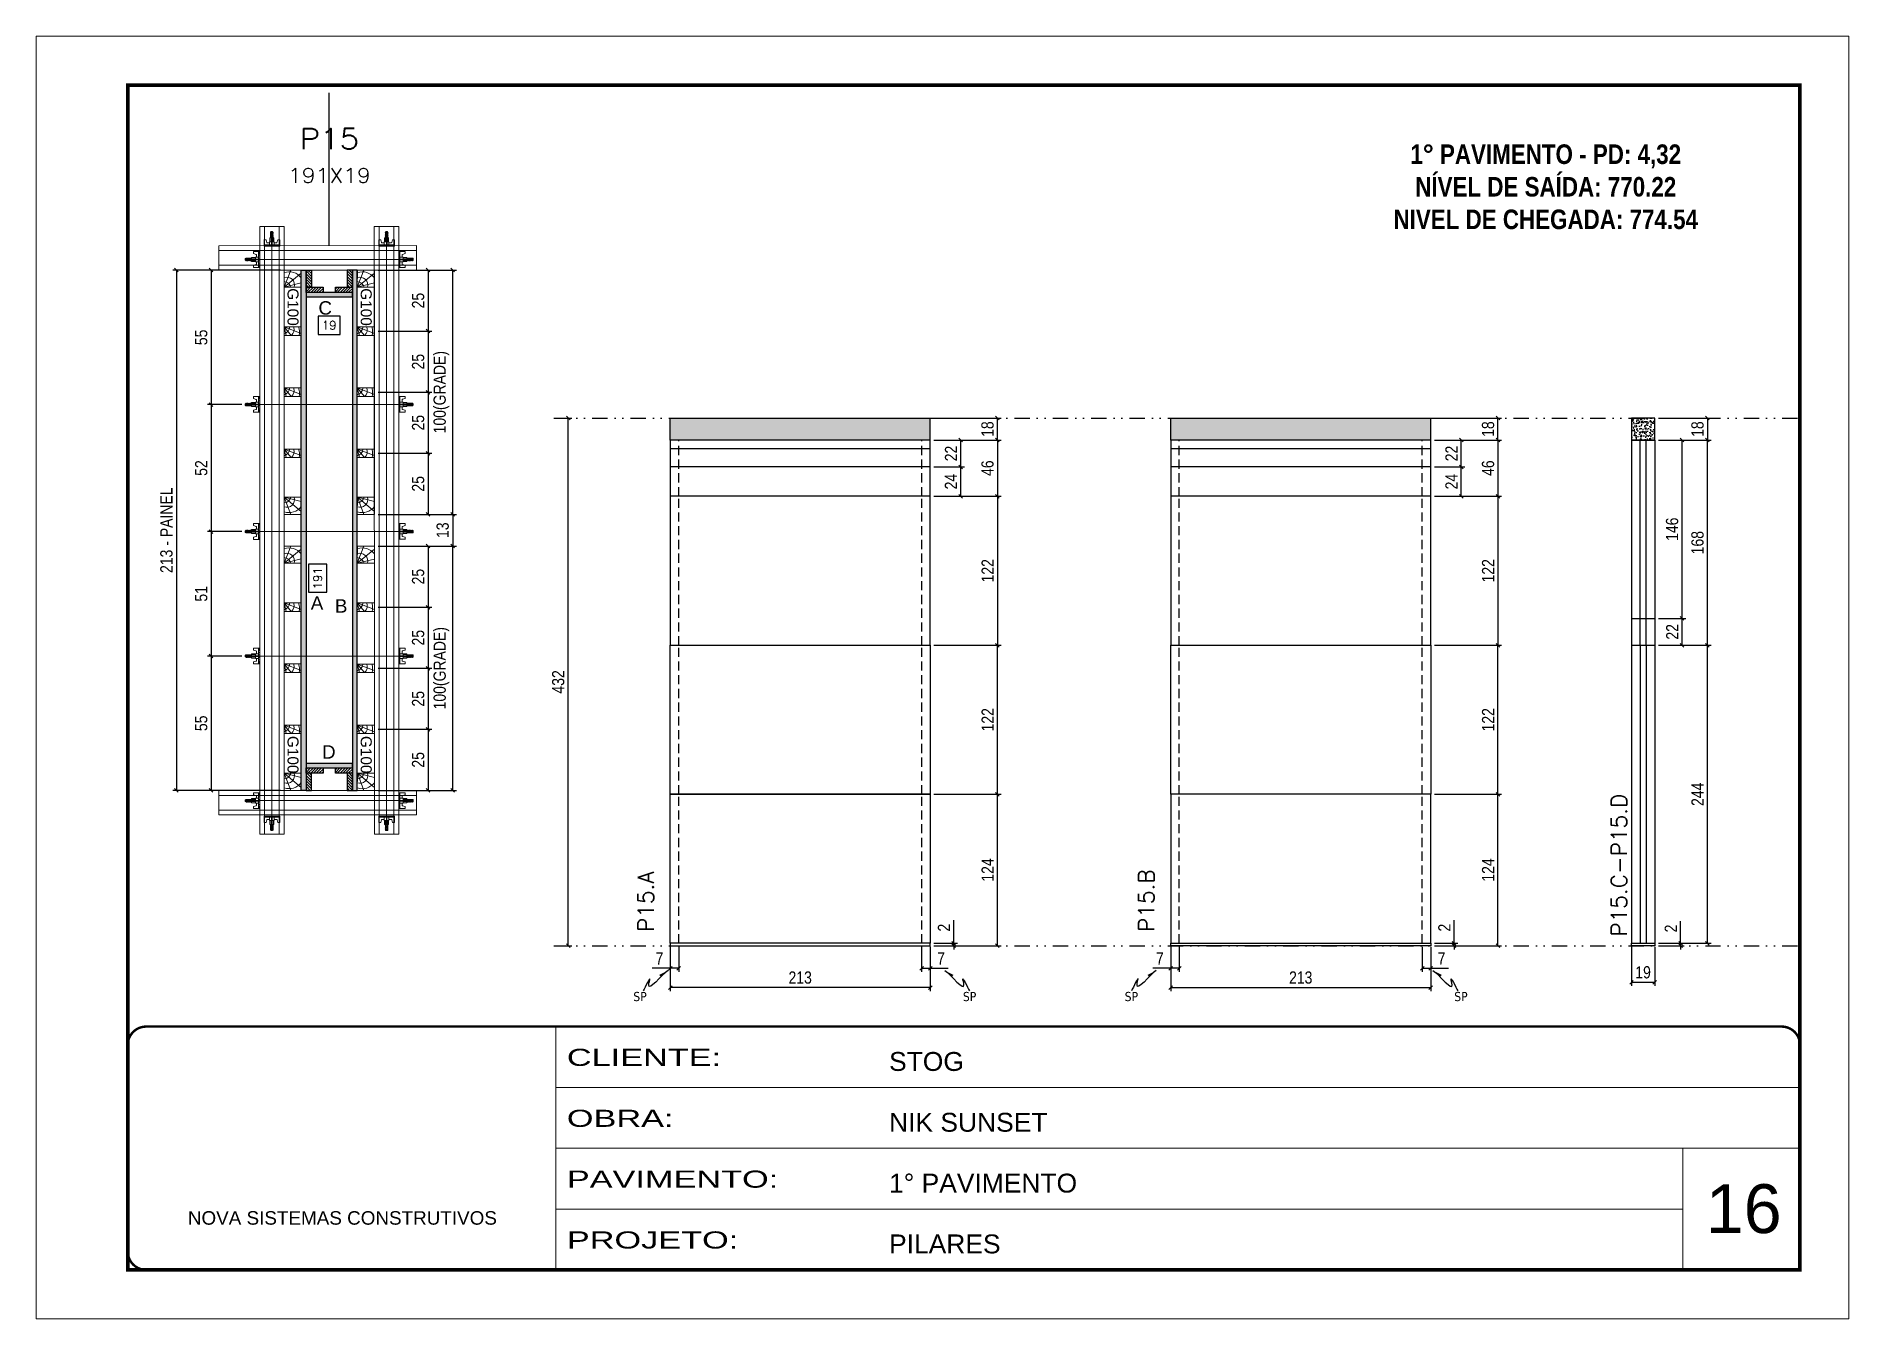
# Model space of a CAD drawing. Header units: millimetres. Extents: x 787 to 8287, y -592 to 17063.
# Drawn here: x 6194 to 7679, y 7448 to 8498 of the extents above; entities that cross this region are included whole.
import ezdxf
from ezdxf.enums import TextEntityAlignment as Align

# ---------------------------------------------------------------- set-up
doc = ezdxf.new("R2010")
doc.units = ezdxf.units.MM
for name, pattern in [('CONTINUO', [0]), ('DASHED', [0.75, 0.5, -0.25]), ('DIVIDE2', [0.625, 0.25, -0.125, 0, -0.125, 0, -0.125]), ('HIDDEN', [0.375, 0.25, -0.125])]:
    doc.linetypes.add(name, pattern=pattern)
for name, color, linetype, lineweight in [('CARIMBO', 255, 'Continuous', 9), ('Folhas', 255, 'Continuous', 9), ('Hachura', 251, 'Continuous', 9), ('Madeira', 126, 'Continuous', 18), ('Perfil Metálico', 224, 'Continuous', 18), ('SARRAFO DE PRESSAO', 251, 'DASHED', 9), ('Texto Seção', 7, 'Continuous', 15)]:
    doc.layers.add(name, color=color, linetype=linetype, lineweight=lineweight)
for name, color, linetype in [('CHAPA', 1, 'Continuous'), ('COTA', 241, 'Continuous'), ('Cota Seção (2x)', 241, 'Continuous'), ('NOMENCLATURA', 7, 'Continuous'), ('Nível', 160, 'Continuous'), ('Painéis', 200, 'Continuous'), ('SARR_2.2x7', 40, 'Continuous'), ('SARRAFO', 251, 'Continuous'), ('Sarrafo de Pressão', 42, 'HIDDEN'), ('texto', 7, 'Continuous'), ('Texto de Titulo', 7, 'Continuous'), ('Texto Qtd Sarr', 242, 'Continuous'), ('TEXTO_GERAL', 7, 'Continuous')]:
    doc.layers.add(name, color=color, linetype=linetype)
doc.styles.add('ARIAL', font='arial.ttf')
doc.styles.add('COTA TECNICA', font='techl___.ttf', dxfattribs={"height": 10})
doc.styles.add('COTA TECNICA 2X', font='techl___.ttf', dxfattribs={"height": 10})
doc.styles.add('COTA TECNICA-50', font='techl___.ttf', dxfattribs={"height": 10})
doc.styles.add('REGUA-120', font='ROMANS.shx', dxfattribs={"height": 15})
doc.styles.add('ROMANC', font='techb___.ttf', dxfattribs={"height": 2.5})
doc.styles.add('ROMANS', font='romans.shx')
doc.styles.add('SANSSERIF', font='sas_____.pfb')
doc.styles.get("Standard").update_dxf_attribs({"font": 'arial.ttf'})
doc.styles.add('Tecnologia', font='')
doc.styles.get('Tecnologia').set_extended_font_data('Forgotten Futurist')
doc.dimstyles.new('COTA PAINEL-50', dxfattribs={"dimtxt": 10, "dimasz": 3, "dimexe": 3, "dimexo": 3, "dimgap": 3, "dimtad": 1, "dimdec": 1, "dimzin": 12, "dimdsep": 46, "dimtxsty": 'COTA TECNICA-50', "dimblk1": 'OBLIQUE', "dimblk2": 'OBLIQUE', "dimsah": 1, "dimcen": 0.9, "dimclrd": 4, "dimclre": 4, "dimclrt": 240, "dimadec": 1, "dimazin": 3, "dimtfac": 1, "dimtdec": 1, "dimtmove": 0, "dimatfit": 3, "dimfxl": 0, "dimtolj": 1, "dimtzin": 12, "dimarcsym": 0})
doc.dimstyles.new('PAINEL', dxfattribs={"dimtxt": 10, "dimasz": 3, "dimexe": 3, "dimexo": 3, "dimgap": 3, "dimtad": 1, "dimdec": 1, "dimzin": 12, "dimdsep": 46, "dimtxsty": 'COTA TECNICA', "dimblk1": 'OBLIQUE', "dimblk2": 'OBLIQUE', "dimsah": 1, "dimcen": 0.9, "dimclrd": 4, "dimclre": 4, "dimclrt": 240, "dimadec": 1, "dimazin": 3, "dimtfac": 1, "dimtdec": 1, "dimtmove": 0, "dimatfit": 3, "dimfxl": 0, "dimtolj": 1, "dimtzin": 12, "dimarcsym": 0})
doc.dimstyles.new('SECAO PILAR', dxfattribs={"dimtxt": 10, "dimasz": 3, "dimexe": 3, "dimexo": 3, "dimgap": 3, "dimtad": 1, "dimdec": 1, "dimlfac": 0.5, "dimzin": 12, "dimdsep": 46, "dimtxsty": 'COTA TECNICA 2X', "dimblk1": 'OBLIQUE', "dimblk2": 'OBLIQUE', "dimsah": 1, "dimcen": 0.9, "dimclrd": 256, "dimclre": 256, "dimclrt": 256, "dimadec": 1, "dimazin": 3, "dimtfac": 1, "dimtdec": 1, "dimtmove": 0, "dimatfit": 3, "dimfxl": 0, "dimtolj": 1, "dimtzin": 12, "dimarcsym": 0})
doc.dimstyles.new('SECÇÃO 2', dxfattribs={"dimtxt": 7, "dimasz": 6, "dimexe": 0.18, "dimexo": 2, "dimgap": -4, "dimtad": 3, "dimdec": 1, "dimlfac": 0.5, "dimzin": 12, "dimdsep": 46, "dimtxsty": 'ROMANS', "dimblk": 'ARCHTICK', "dimcen": 0.09, "dimse1": 1, "dimse2": 1, "dimsd1": 1, "dimsd2": 1, "dimclrd": 180, "dimclre": 5, "dimclrt": 1, "dimadec": 0, "dimazin": 3, "dimtfac": 1, "dimtdec": 1, "dimtofl": 0, "dimtmove": 0, "dimatfit": 3, "dimldrblk": 'ARCHTICK', "dimfxl": 0, "dimtolj": 1, "dimtzin": 0, "dimarcsym": 0})
doc.dimstyles.get("Standard").update_dxf_attribs({"dimtxt": 0.18, "dimasz": 0.18, "dimexe": 0.18, "dimexo": 0.0625, "dimgap": 0.09, "dimtad": 0, "dimtih": 1, "dimtoh": 1, "dimdec": 4, "dimzin": 0, "dimdsep": 46, "dimtxsty": 'Standard', "dimcen": 0.09, "dimadec": 0, "dimazin": 0, "dimtfac": 1, "dimtdec": 4, "dimtofl": 0, "dimtmove": 0, "dimatfit": 3, "dimfxl": 0, "dimtolj": 1, "dimtzin": 0, "dimarcsym": 0})
pattern_1 = [(135, (-16476.3582, 17430.9318), (-1.12253202, -1.12253202), [])]

msp = doc.modelspace()

# ---------------------------------------------------------------- texts
at = {"layer": 'CARIMBO', "style": 'ARIAL'}
msp.add_text('16', height=40, dxfattribs=at).set_placement((7561.86, 7518.56))
at = {"layer": 'NOMENCLATURA', "color": 2, "insert": (7430.74, 8436.55), "char_height": 16, "attachment_point": 2, "style": 'ROMANC'}
msp.add_mtext_dynamic_manual_height_columns('\\P1° PAVIMENTO - PD: 4,32\\PNÍVEL DE SAÍDA: 770.22\\PNIVEL DE CHEGADA: 774.54', width=328.3607, gutter_width=1, heights=[0], dxfattribs=at)
at = {"layer": 'texto', "color": 0, "char_height": 7.5, "attachment_point": 5}
for insert in [(6688.67, 7712.15), (6958.7, 7712.15), (7091.24, 7712.15), (7361.27, 7712.15)]:
    msp.add_mtext('{\\fTahoma|b0|i0|c0|p34;\\C4;SP}', dxfattribs=dict(at, insert=insert))
at = {"layer": 'Texto Seção', "char_height": 13, "width": 285.3299, "attachment_point": 7, "rotation": 90, "style": 'REGUA-120'}
for s, insert in [('P15.C-P15.D', (7497.28, 7761.24)), ('P15.A', (6699.98, 7765.08)), ('P15.B', (7110.02, 7765.08))]:
    msp.add_mtext(s, dxfattribs=dict(at, insert=insert))
at = {"layer": 'TEXTO_GERAL', "color": 0, "linetype": 'Continuous', "style": 'SANSSERIF'}
for p in [(6404.36, 8292.14), (6464.35, 8292.12), (6404.36, 7925.59), (6464.35, 7925.58)]:
    msp.add_text('G100', height=9, rotation=270, dxfattribs=at).set_placement(p, align=Align.MIDDLE_LEFT)
at = {"layer": 'TEXTO_GERAL', "style": 'ARIAL'}
for s, p in [('C', (6430.75, 8276.02)), ('A', (6424.04, 8034.43)), ('B', (6443.81, 8031.98)), ('D', (6433.7, 7912.45))]:
    msp.add_text(s, height=11, dxfattribs=at).set_placement(p, align=Align.MIDDLE_CENTER)

# ---------------------------------------------------------------- blocks, each defined once
blk = doc.blocks.new('9999999999')
at = {"color": 30, "linetype": 'CONTINUO'}
for p, q in [((98564.6, 34230.2), (98564.6, 34429.4)), ((98564.6, 34379.6), (99584, 34379.6)), ((98564.6, 34329.8), (99488, 34329.8)), ((99584, 34329.8), (99488, 34329.8)), ((99488, 34329.8), (99488, 34230.2)), ((98564.6, 34280), (99488, 34280))]:
    blk.add_line(p, q, dxfattribs=at)
at = {"color": 30, "linetype": 'CONTINUO', "const_width": 2}
blk.add_lwpolyline([(99584, 34230.2), (99584, 34414.4, 0.414214), (99569, 34429.4), (98229, 34429.4, 0.414214), (98214, 34414.4), (98214, 34245.2, 0.414214), (98229, 34230.2), (99584, 34230.2)], format="xyb", dxfattribs=at)
at = {"layer": 'Folhas'}
blk.add_lwpolyline([(98139, 34190.2), (99624, 34190.2), (99624, 35240.2), (98139, 35240.2)], close=True, dxfattribs=at)
at = {"layer": 'Folhas', "color": 30, "const_width": 3}
blk.add_lwpolyline([(98214, 34230.2), (99584, 34230.2), (99584, 35200.2), (98214, 35200.2)], close=True, dxfattribs=at)
at = {"color": 7, "linetype": 'Continuous', "ltscale": 5, "style": 'ARIAL'}
for s, height, p in [('STOG', 15.48, (98837.7, 34393.1)), ('NIK SUNSET', 15.48, (98837.7, 34343.3)), ('1° PAVIMENTO', 15.483, (98837.7, 34293.5)), ('NOVA SISTEMAS CONSTRUTIVOS', 11.059, (98263.2, 34267.2)), ('PILARES', 15.48, (98837.7, 34243.7))]:
    blk.add_text(s, height=height, dxfattribs=at).set_placement(p)
at = {"layer": 'Folhas', "color": 7, "style": 'Tecnologia', "width": 1.5}
for s, p in [('CLIENTE:', (98573.7, 34397.2)), ('OBRA:', (98573.7, 34347.3)), ('PAVIMENTO:', (98573.7, 34297.5)), ('PROJETO:', (98573.7, 34247.7))]:
    blk.add_text(s, height=14, dxfattribs=at).set_placement(p)
blk = doc.blocks.new('*D20')
at = {"layer": 'Cota Seção (2x)', "color": 180, "lineweight": -2}
for p, q in [((6443, 8269.3), (6425, 8269.3)), ((6425, 8269.3), (6425, 8254.3)), ((6443, 8254.3), (6443, 8269.3)), ((6425, 8254.3), (6443, 8254.3))]:
    blk.add_line(p, q, dxfattribs=at)
at = {"layer": 'Defpoints', "color": 0}
for p in [(6415, 8267.7), (6453, 8267.7), (6415, 8250.3)]:
    blk.add_point(p, dxfattribs=at)
at = {"layer": 'Cota Seção (2x)', "color": 1, "insert": (6434, 8261.8), "char_height": 7, "attachment_point": 5, "style": 'ROMANS'}
blk.add_mtext('\\A1;19', dxfattribs=at)
blk = doc.blocks.new('_ArchTick')
at = {"color": 0, "linetype": 'ByBlock', "const_width": 0.15}
blk.add_lwpolyline([(-0.5, -0.5), (0.5, 0.5)], dxfattribs=at)
blk = doc.blocks.new('*D21')
at = {"layer": 'Cota Seção (2x)', "color": 180, "lineweight": -2}
for p, q in [((6432.1, 8066.2), (6417.1, 8066.2)), ((6417.1, 8066.2), (6417.1, 8043.2)), ((6432.1, 8043.2), (6432.1, 8066.2)), ((6417.1, 8043.2), (6432.1, 8043.2))]:
    blk.add_line(p, q, dxfattribs=at)
at = {"layer": 'Defpoints', "color": 0}
for p in [(6415, 8285), (6415, 7903), (6436.1, 7903)]:
    blk.add_point(p, dxfattribs=at)
at = {"layer": 'Cota Seção (2x)', "color": 1, "insert": (6424.6, 8054.7), "char_height": 7, "attachment_point": 5, "rotation": 90, "style": 'ROMANS'}
blk.add_mtext('\\A1;191', dxfattribs=at)
blk = doc.blocks.new('_Oblique')
at = {"color": 0, "linetype": 'ByBlock', "lineweight": -2}
blk.add_line((-0.5, -0.5), (0.5, 0.5), dxfattribs=at)
blk = doc.blocks.new('*D22')
at = {"layer": 'Cota Seção (2x)', "lineweight": -2}
for p, q in [((6394.1, 8307), (6305.9, 8307)), ((6308.9, 8307), (6308.9, 7881)), ((6394.1, 7881), (6305.9, 7881))]:
    blk.add_line(p, q, dxfattribs=at)
at = {"layer": 'Defpoints', "color": 0}
for p in [(6397.1, 8307), (6308.9, 7881), (6397.1, 7881)]:
    blk.add_point(p, dxfattribs=at)
at = {"layer": 'Cota Seção (2x)', "lineweight": -2, "xscale": 3, "yscale": 3, "zscale": 3}
for p, rotation in [((6308.9, 8307), 90), ((6308.9, 7881), 270)]:
    blk.add_blockref('_Oblique', p, dxfattribs=dict(at, rotation=rotation))
at = {"layer": 'Cota Seção (2x)', "insert": (6300.7, 8094), "char_height": 10, "attachment_point": 5, "rotation": 90, "style": 'COTA TECNICA 2X'}
blk.add_mtext('\\A1;213 - PAINEL', dxfattribs=at)
blk = doc.blocks.new('*D23')
at = {"layer": 'Cota Seção (2x)', "lineweight": -2}
for p, q in [((6394, 8307), (6334.3, 8307)), ((6337.3, 8307), (6337.3, 8196.9)), ((6362.3, 8196.9), (6334.3, 8196.9))]:
    blk.add_line(p, q, dxfattribs=at)
at = {"layer": 'Defpoints', "color": 0}
for p in [(6397, 8307), (6337.3, 8196.9), (6365.3, 8196.9)]:
    blk.add_point(p, dxfattribs=at)
at = {"layer": 'Cota Seção (2x)', "lineweight": -2, "xscale": 3, "yscale": 3, "zscale": 3}
for p, rotation in [((6337.3, 8307), 90), ((6337.3, 8196.9), 270)]:
    blk.add_blockref('_Oblique', p, dxfattribs=dict(at, rotation=rotation))
at = {"layer": 'Cota Seção (2x)', "insert": (6329.2, 8251.9), "char_height": 10, "attachment_point": 5, "rotation": 90, "style": 'COTA TECNICA 2X'}
blk.add_mtext('\\A1;55', dxfattribs=at)
blk = doc.blocks.new('*D24')
at = {"layer": 'Cota Seção (2x)', "lineweight": -2}
for p, q in [((6362.3, 7990.9), (6334.3, 7990.9)), ((6337.3, 7990.9), (6337.3, 7881)), ((6394, 7881), (6334.3, 7881))]:
    blk.add_line(p, q, dxfattribs=at)
at = {"layer": 'Defpoints', "color": 0}
for p in [(6365.3, 7990.9), (6337.3, 7881), (6397, 7881)]:
    blk.add_point(p, dxfattribs=at)
at = {"layer": 'Cota Seção (2x)', "lineweight": -2, "xscale": 3, "yscale": 3, "zscale": 3}
for p, rotation in [((6337.3, 7990.9), 90), ((6337.3, 7881), 270)]:
    blk.add_blockref('_Oblique', p, dxfattribs=dict(at, rotation=rotation))
at = {"layer": 'Cota Seção (2x)', "insert": (6329.2, 7935.9), "char_height": 10, "attachment_point": 5, "rotation": 90, "style": 'COTA TECNICA 2X'}
blk.add_mtext('\\A1;55', dxfattribs=at)
blk = doc.blocks.new('titulo1')
at = {"layer": 'Defpoints', "color": 252, "linetype": 'HIDDEN', "ltscale": 2}
blk.add_line((0, 0), (0, 125), dxfattribs=at)
at = {"layer": 'Defpoints', "style": 'ROMANS', "oblique": 15}
blk.add_attdef('FOLHA', text='', height=10, dxfattribs=at).set_placement((0, 15.6), align=Align.MIDDLE_CENTER)
at = {"layer": 'Texto Qtd Sarr', "color": 3, "style": 'ROMANS', "oblique": 15}
for tag, height, p in [('TITULO', 17, (0, 71.4)), ('SEÇÃO', 12, (0, 41.5))]:
    blk.add_attdef(tag, text='', height=height, dxfattribs=at).set_placement(p, align=Align.MIDDLE_CENTER)
blk = doc.blocks.new('C')
at = {"layer": 'Hachura', "color": 0}
for p, q in [((0, 3.22), (0, -3.22)), ((0.45, 3.22), (0, 3.22)), ((0.46, 3.16), (0, 3.16)), ((0.46, 3.05), (0, 3.05)), ((0.46, 2.88), (0, 2.88)), ((0, 2.75), (0, -1.16)), ((0.46, 2.65), (0, 2.65)), ((0.46, 2.23), (0, 2.23)), ((0.46, 1.51), (0, 1.51)), ((0.39, 0.49), (0.17, 0.49)), ((0.45, -3.23), (0.45, 3.22)), ((0.45, 3.22), (2.58, 3.22)), ((1.74, 0.97), (0.45, 0.97)), ((1.45, 0.1), (0.45, 0.1)), ((1.35, 1.94), (1.35, 0.96)), ((2.58, 2.39), (1.47, 2.09)), ((1.74, -0.97), (1.74, 0.97)), ((1.74, 0.97), (1.74, 0.84)), ((1.74, 0.97), (1.74, 0.84)), ((1.74, 0.84), (3.35, 0.84)), ((3.35, 0.45), (1.74, 0.45)), ((2.58, 3.22), (2.58, 2.39)), ((3.32, 0.84), (3.32, -0.84)), ((3.35, 0.84), (3.35, -0.84)), ((3.68, 0.45), (3.35, 0.45)), ((3.84, -0.52), (3.35, 0.45)), ((3.35, 0.06), (3.67, -0.57)), ((3.68, 0.45), (4.16, -0.52)), ((3.72, 0.5), (4.25, -0.57)), ((4.37, -0.55), (3.83, 0.53)), ((4.15, 0.45), (3.93, 0.45)), ((4.42, -0.52), (3.93, 0.45)), ((4.15, 0.45), (4.26, 0.45)), ((4.26, 0.45), (4.74, -0.52)), ((4.3, 0.5), (4.83, -0.57)), ((4.95, -0.55), (4.41, 0.53)), ((4.51, 0.45), (4.84, 0.45)), ((5, -0.52), (4.51, 0.45)), ((4.84, 0.45), (5.32, -0.52)), ((4.88, 0.5), (5.41, -0.57)), ((5.53, -0.55), (4.99, 0.53)), ((5.58, -0.52), (5.09, 0.45)), ((5.42, 0.45), (5.09, 0.45)), ((5.58, -0.52), (5.09, 0.45)), ((5.42, 0.45), (5.74, -0.19)), ((5.46, 0.5), (5.74, -0.07)), ((5.74, 0.19), (5.57, 0.53)), ((5.74, 0.32), (5.68, 0.45)), ((5.68, 0.45), (5.74, 0.45)), ((5.74, 0.45), (5.9, 0.29)), ((5.74, 0.45), (5.74, -0.52)), ((5.9, -0.36), (5.9, 0.29)), ((0.45, 0), (0, 0)), ((0.46, -1.52), (0, -1.52)), ((0.46, -2.23), (0, -2.23)), ((0.46, -2.65), (0, -2.65)), ((0.46, -2.88), (0, -2.88)), ((0.46, -3.05), (0, -3.05)), ((0.46, -3.16), (0, -3.16)), ((0, -3.22), (2.57, -3.22)), ((0.08, -0.48), (0.29, -0.48)), ((0.29, -0.48), (0.4, -0.48)), ((0.45, 0), (0.45, -0.97)), ((0.45, -0.16), (1.45, -0.16)), ((0.45, -0.65), (0.45, -0.32)), ((0.45, -3.23), (0.45, -0.65)), ((0.45, -0.97), (1.74, -0.97)), ((1.35, -1.94), (1.35, -0.97)), ((2.58, -2.39), (1.47, -2.1)), ((3.35, -0.32), (1.74, -0.32)), ((3.35, -0.84), (1.74, -0.84)), ((2.58, -3.23), (2.58, -2.39)), ((3.35, -0.07), (3.58, -0.52)), ((3.35, -0.52), (3.58, -0.52)), ((3.84, -0.52), (4.16, -0.52)), ((4.42, -0.52), (4.74, -0.52)), ((4.63, -0.52), (4.74, -0.52)), ((5, -0.52), (5.32, -0.52)), ((5.58, -0.52), (5.74, -0.52)), ((5.74, -0.52), (5.9, -0.36)), ((5.74, -0.52), (5.74, -0.52))]:
    blk.add_line(p, q, dxfattribs=at)
for centre, radius, start, end in [((1.52, 1.94), 0.161, 104.74356, 180), ((1.44, -0.03), 0.129, 272.69497, 87.30503), ((3.81, 0.39), 0.143, 25.56881, 154.43119), ((4.39, 0.39), 0.143, 25.56881, 154.43119), ((4.97, 0.39), 0.143, 25.56881, 154.43119), ((5.55, 0.39), 0.143, 25.56881, 154.43119), ((0.17, -0.37), 0.174, 221.74404, 317.85924), ((1.52, -1.94), 0.161, 180, 255.25644), ((3.71, -0.4), 0.174, 222.14076, 318.25596), ((4.29, -0.4), 0.174, 222.14076, 318.25596), ((4.87, -0.4), 0.174, 222.14076, 318.25596), ((5.45, -0.4), 0.174, 222.14076, 318.25596), ((5.61, -0.4), 0.174, 317.85924, 318.25596)]:
    blk.add_arc(centre, radius, start, end, dxfattribs=at)
blk = doc.blocks.new('*D1095')
at = {"layer": 'Cota Seção (2x)', "lineweight": -2}
for p, q in [((6362.3, 8092.9), (6334.3, 8092.9)), ((6337.3, 8092.9), (6337.3, 7990.9)), ((6362.3, 7990.9), (6334.3, 7990.9))]:
    blk.add_line(p, q, dxfattribs=at)
at = {"layer": 'Defpoints', "color": 0}
for p in [(6365.3, 8092.9), (6337.3, 7990.9), (6365.3, 7990.9)]:
    blk.add_point(p, dxfattribs=at)
at = {"layer": 'Cota Seção (2x)', "lineweight": -2, "xscale": 3, "yscale": 3, "zscale": 3}
for p, rotation in [((6337.3, 8092.9), 90), ((6337.3, 7990.9), 270)]:
    blk.add_blockref('_Oblique', p, dxfattribs=dict(at, rotation=rotation))
at = {"layer": 'Cota Seção (2x)', "insert": (6329.2, 8041.9), "char_height": 10, "attachment_point": 5, "rotation": 90, "style": 'COTA TECNICA 2X'}
blk.add_mtext('\\A1;51', dxfattribs=at)
blk = doc.blocks.new('*D1096')
at = {"layer": 'Cota Seção (2x)', "lineweight": -2}
for p, q in [((6362.3, 8196.9), (6334.3, 8196.9)), ((6337.3, 8196.9), (6337.3, 8092.9)), ((6362.3, 8092.9), (6334.3, 8092.9))]:
    blk.add_line(p, q, dxfattribs=at)
at = {"layer": 'Defpoints', "color": 0}
for p in [(6365.3, 8196.9), (6337.3, 8092.9), (6365.3, 8092.9)]:
    blk.add_point(p, dxfattribs=at)
at = {"layer": 'Cota Seção (2x)', "lineweight": -2, "xscale": 3, "yscale": 3, "zscale": 3}
for p, rotation in [((6337.3, 8196.9), 90), ((6337.3, 8092.9), 270)]:
    blk.add_blockref('_Oblique', p, dxfattribs=dict(at, rotation=rotation))
at = {"layer": 'Cota Seção (2x)', "insert": (6329.2, 8144.9), "char_height": 10, "attachment_point": 5, "rotation": 90, "style": 'COTA TECNICA 2X'}
blk.add_mtext('\\A1;52', dxfattribs=at)
blk = doc.blocks.new('PONTALETE')
at = {"layer": 'Madeira'}
for q in [(2.71, 7), (7, 5.76), (7, 1.74)]:
    blk.add_line((0, 0), q, dxfattribs=at)
blk.add_lwpolyline([(0, 0), (7, 0), (7, 7), (0, 7)], close=True, dxfattribs=at)
for centre, radius, start, end in [((2.04, 0.06), 6.23, 37.28179, 109.09128), ((1.09, 0.9), 3.19, 343.60304, 109.98471), ((-0.21, -0.78), 3.09, 14.63219, 86.0383)]:
    blk.add_arc(centre, radius, start, end, dxfattribs=at)
blk = doc.blocks.new('MEIO PONTALETE')
at = {"layer": 'Madeira'}
for q in [(2.71, 7), (3.5, 2.88), (3.5, 0.87)]:
    blk.add_line((0, 0), q, dxfattribs=at)
blk.add_lwpolyline([(0, 0), (3.5, 0), (3.5, 7), (0, 7)], close=True, dxfattribs=at)
for centre, radius, start, end in [((2.04, 0.06), 6.23, 76.44987, 109.09128), ((1.09, 0.9), 3.19, 40.90626, 109.98471), ((-0.21, -0.78), 3.09, 14.63219, 86.0383)]:
    blk.add_arc(centre, radius, start, end, dxfattribs=at)
blk = doc.blocks.new('*D25')
at = {"layer": 'Cota Seção (2x)', "lineweight": -2}
for p, q in [((6474.1, 8081), (6518, 8081)), ((6515, 8081), (6515, 8031)), ((6474, 8031), (6518, 8031))]:
    blk.add_line(p, q, dxfattribs=at)
at = {"layer": 'Defpoints', "color": 0}
for p in [(6471.1, 8081), (6471, 8031), (6515, 8031)]:
    blk.add_point(p, dxfattribs=at)
at = {"layer": 'Cota Seção (2x)', "lineweight": -2, "xscale": 3, "yscale": 3, "zscale": 3}
for p, rotation in [((6515, 8081), 90), ((6515, 8031), 270)]:
    blk.add_blockref('_Oblique', p, dxfattribs=dict(at, rotation=rotation))
at = {"layer": 'Cota Seção (2x)', "insert": (6506.9, 8056), "char_height": 10, "attachment_point": 5, "rotation": 90, "style": 'COTA TECNICA 2X'}
blk.add_mtext('\\A1;25', dxfattribs=at)
blk = doc.blocks.new('*D26')
at = {"layer": 'Cota Seção (2x)', "lineweight": -2}
for p, q in [((6474.1, 8081), (6538.2, 8081)), ((6535.2, 7881), (6535.2, 8081)), ((6474, 7881), (6538.2, 7881))]:
    blk.add_line(p, q, dxfattribs=at)
at = {"layer": 'Defpoints', "color": 0}
for p in [(6471.1, 8081), (6535.2, 8081), (6471, 7881)]:
    blk.add_point(p, dxfattribs=at)
at = {"layer": 'Cota Seção (2x)', "lineweight": -2, "xscale": 3, "yscale": 3, "zscale": 3}
for p, rotation in [((6535.2, 8081), 90), ((6535.2, 7881), 270)]:
    blk.add_blockref('_Oblique', p, dxfattribs=dict(at, rotation=rotation))
at = {"layer": 'Cota Seção (2x)', "insert": (6526, 7981), "char_height": 10, "attachment_point": 5, "rotation": 90, "style": 'COTA TECNICA 2X'}
blk.add_mtext('\\A1;100(GRADE)', dxfattribs=at)
blk = doc.blocks.new('*D1097')
at = {"layer": 'Cota Seção (2x)', "lineweight": -2}
for p, q in [((6474, 8031), (6518, 8031)), ((6515, 8031), (6515, 7981)), ((6474, 7981), (6518, 7981))]:
    blk.add_line(p, q, dxfattribs=at)
at = {"layer": 'Defpoints', "color": 0}
for p in [(6471, 8031), (6471, 7981), (6515, 7981)]:
    blk.add_point(p, dxfattribs=at)
at = {"layer": 'Cota Seção (2x)', "lineweight": -2, "xscale": 3, "yscale": 3, "zscale": 3}
for p, rotation in [((6515, 8031), 90), ((6515, 7981), 270)]:
    blk.add_blockref('_Oblique', p, dxfattribs=dict(at, rotation=rotation))
at = {"layer": 'Cota Seção (2x)', "insert": (6506.9, 8006), "char_height": 10, "attachment_point": 5, "rotation": 90, "style": 'COTA TECNICA 2X'}
blk.add_mtext('\\A1;25', dxfattribs=at)
blk = doc.blocks.new('*D1098')
at = {"layer": 'Cota Seção (2x)', "lineweight": -2}
for p, q in [((6474, 7981), (6518, 7981)), ((6515, 7981), (6515, 7931)), ((6474, 7931), (6518, 7931))]:
    blk.add_line(p, q, dxfattribs=at)
at = {"layer": 'Defpoints', "color": 0}
for p in [(6471, 7981), (6471, 7931), (6515, 7931)]:
    blk.add_point(p, dxfattribs=at)
at = {"layer": 'Cota Seção (2x)', "lineweight": -2, "xscale": 3, "yscale": 3, "zscale": 3}
for p, rotation in [((6515, 7981), 90), ((6515, 7931), 270)]:
    blk.add_blockref('_Oblique', p, dxfattribs=dict(at, rotation=rotation))
at = {"layer": 'Cota Seção (2x)', "insert": (6506.9, 7956), "char_height": 10, "attachment_point": 5, "rotation": 90, "style": 'COTA TECNICA 2X'}
blk.add_mtext('\\A1;25', dxfattribs=at)
blk = doc.blocks.new('*D1099')
at = {"layer": 'Cota Seção (2x)', "lineweight": -2}
for p, q in [((6474, 7931), (6518, 7931)), ((6515, 7931), (6515, 7881)), ((6474, 7881), (6518, 7881))]:
    blk.add_line(p, q, dxfattribs=at)
at = {"layer": 'Defpoints', "color": 0}
for p in [(6471, 7931), (6471, 7881), (6515, 7881)]:
    blk.add_point(p, dxfattribs=at)
at = {"layer": 'Cota Seção (2x)', "lineweight": -2, "xscale": 3, "yscale": 3, "zscale": 3}
for p, rotation in [((6515, 7931), 90), ((6515, 7881), 270)]:
    blk.add_blockref('_Oblique', p, dxfattribs=dict(at, rotation=rotation))
at = {"layer": 'Cota Seção (2x)', "insert": (6506.9, 7906), "char_height": 10, "attachment_point": 5, "rotation": 90, "style": 'COTA TECNICA 2X'}
blk.add_mtext('\\A1;25', dxfattribs=at)
blk = doc.blocks.new('*D27')
at = {"layer": 'Cota Seção (2x)', "lineweight": -2}
for p, q in [((6474.1, 8307), (6518, 8307)), ((6515, 8307), (6515, 8257)), ((6474, 8257), (6518, 8257))]:
    blk.add_line(p, q, dxfattribs=at)
at = {"layer": 'Defpoints', "color": 0}
for p in [(6471.1, 8307), (6471, 8257), (6515, 8257)]:
    blk.add_point(p, dxfattribs=at)
at = {"layer": 'Cota Seção (2x)', "lineweight": -2, "xscale": 3, "yscale": 3, "zscale": 3}
for p, rotation in [((6515, 8307), 90), ((6515, 8257), 270)]:
    blk.add_blockref('_Oblique', p, dxfattribs=dict(at, rotation=rotation))
at = {"layer": 'Cota Seção (2x)', "insert": (6506.9, 8282), "char_height": 10, "attachment_point": 5, "rotation": 90, "style": 'COTA TECNICA 2X'}
blk.add_mtext('\\A1;25', dxfattribs=at)
blk = doc.blocks.new('*D28')
at = {"layer": 'Cota Seção (2x)', "lineweight": -2}
for p, q in [((6474.1, 8307), (6538.2, 8307)), ((6535.2, 8107), (6535.2, 8307)), ((6474, 8107), (6538.2, 8107))]:
    blk.add_line(p, q, dxfattribs=at)
at = {"layer": 'Defpoints', "color": 0}
for p in [(6471.1, 8307), (6535.2, 8307), (6471, 8107)]:
    blk.add_point(p, dxfattribs=at)
at = {"layer": 'Cota Seção (2x)', "lineweight": -2, "xscale": 3, "yscale": 3, "zscale": 3}
for p, rotation in [((6535.2, 8307), 90), ((6535.2, 8107), 270)]:
    blk.add_blockref('_Oblique', p, dxfattribs=dict(at, rotation=rotation))
at = {"layer": 'Cota Seção (2x)', "insert": (6526, 8207), "char_height": 10, "attachment_point": 5, "rotation": 90, "style": 'COTA TECNICA 2X'}
blk.add_mtext('\\A1;100(GRADE)', dxfattribs=at)
blk = doc.blocks.new('*D1100')
at = {"layer": 'Cota Seção (2x)', "lineweight": -2}
for p, q in [((6474, 8257), (6518, 8257)), ((6515, 8257), (6515, 8207)), ((6474, 8207), (6518, 8207))]:
    blk.add_line(p, q, dxfattribs=at)
at = {"layer": 'Defpoints', "color": 0}
for p in [(6471, 8257), (6471, 8207), (6515, 8207)]:
    blk.add_point(p, dxfattribs=at)
at = {"layer": 'Cota Seção (2x)', "lineweight": -2, "xscale": 3, "yscale": 3, "zscale": 3}
for p, rotation in [((6515, 8257), 90), ((6515, 8207), 270)]:
    blk.add_blockref('_Oblique', p, dxfattribs=dict(at, rotation=rotation))
at = {"layer": 'Cota Seção (2x)', "insert": (6506.9, 8232), "char_height": 10, "attachment_point": 5, "rotation": 90, "style": 'COTA TECNICA 2X'}
blk.add_mtext('\\A1;25', dxfattribs=at)
blk = doc.blocks.new('*D1101')
at = {"layer": 'Cota Seção (2x)', "lineweight": -2}
for p, q in [((6474, 8207), (6518, 8207)), ((6515, 8207), (6515, 8157)), ((6474, 8157), (6518, 8157))]:
    blk.add_line(p, q, dxfattribs=at)
at = {"layer": 'Defpoints', "color": 0}
for p in [(6471, 8207), (6471, 8157), (6515, 8157)]:
    blk.add_point(p, dxfattribs=at)
at = {"layer": 'Cota Seção (2x)', "lineweight": -2, "xscale": 3, "yscale": 3, "zscale": 3}
for p, rotation in [((6515, 8207), 90), ((6515, 8157), 270)]:
    blk.add_blockref('_Oblique', p, dxfattribs=dict(at, rotation=rotation))
at = {"layer": 'Cota Seção (2x)', "insert": (6506.9, 8182), "char_height": 10, "attachment_point": 5, "rotation": 90, "style": 'COTA TECNICA 2X'}
blk.add_mtext('\\A1;25', dxfattribs=at)
blk = doc.blocks.new('*D1102')
at = {"layer": 'Cota Seção (2x)', "lineweight": -2}
for p, q in [((6474, 8157), (6518, 8157)), ((6515, 8157), (6515, 8107)), ((6474, 8107), (6518, 8107))]:
    blk.add_line(p, q, dxfattribs=at)
at = {"layer": 'Defpoints', "color": 0}
for p in [(6471, 8157), (6471, 8107), (6515, 8107)]:
    blk.add_point(p, dxfattribs=at)
at = {"layer": 'Cota Seção (2x)', "lineweight": -2, "xscale": 3, "yscale": 3, "zscale": 3}
for p, rotation in [((6515, 8157), 90), ((6515, 8107), 270)]:
    blk.add_blockref('_Oblique', p, dxfattribs=dict(at, rotation=rotation))
at = {"layer": 'Cota Seção (2x)', "insert": (6506.9, 8132), "char_height": 10, "attachment_point": 5, "rotation": 90, "style": 'COTA TECNICA 2X'}
blk.add_mtext('\\A1;25', dxfattribs=at)
blk = doc.blocks.new('*D1103')
at = {"layer": 'Cota Seção (2x)', "lineweight": -2}
for p, q in [((6474, 8107), (6538.2, 8107)), ((6535.2, 8107), (6535.2, 8081)), ((6474.1, 8081), (6538.2, 8081))]:
    blk.add_line(p, q, dxfattribs=at)
at = {"layer": 'Defpoints', "color": 0}
for p in [(6471, 8107), (6471.1, 8081), (6535.2, 8081)]:
    blk.add_point(p, dxfattribs=at)
at = {"layer": 'Cota Seção (2x)', "lineweight": -2, "xscale": 3, "yscale": 3, "zscale": 3}
for p, rotation in [((6535.2, 8107), 90), ((6535.2, 8081), 270)]:
    blk.add_blockref('_Oblique', p, dxfattribs=dict(at, rotation=rotation))
at = {"layer": 'Cota Seção (2x)', "insert": (6527, 8094), "char_height": 10, "attachment_point": 5, "rotation": 90, "style": 'COTA TECNICA 2X'}
blk.add_mtext('\\A1;13', dxfattribs=at)
blk = doc.blocks.new('*D1289')
at = {"layer": 'COTA', "color": 4, "lineweight": -2}
for p, q in [((6621, 8185.8), (6632.9, 8185.8)), ((6629.9, 7753.8), (6629.9, 8185.8)), ((6621, 7753.8), (6632.9, 7753.8))]:
    blk.add_line(p, q, dxfattribs=at)
at = {"layer": 'Defpoints', "color": 0}
for p in [(6618, 8185.8), (6629.9, 8185.8), (6618, 7753.8)]:
    blk.add_point(p, dxfattribs=at)
at = {"layer": 'COTA', "color": 4, "lineweight": -2, "xscale": 3, "yscale": 3, "zscale": 3}
for p, rotation in [((6629.9, 8185.8), 90), ((6629.9, 7753.8), 270)]:
    blk.add_blockref('_Oblique', p, dxfattribs=dict(at, rotation=rotation))
at = {"layer": 'COTA', "color": 240, "insert": (6621.7, 7969.8), "char_height": 10, "attachment_point": 5, "rotation": 90, "style": 'COTA TECNICA-50'}
blk.add_mtext('\\A1;432', dxfattribs=at)
blk = doc.blocks.new('*D528')
at = {"layer": 'COTA', "color": 4, "lineweight": -2}
for p, q in [((6713.4, 7752.8), (6713.4, 7716.5)), ((6926.4, 7752.8), (6926.4, 7716.5)), ((6926.4, 7719.5), (6713.4, 7719.5))]:
    blk.add_line(p, q, dxfattribs=at)
at = {"layer": 'Defpoints', "color": 0}
for p in [(6713.4, 7755.8), (6926.4, 7755.8), (6713.4, 7719.5)]:
    blk.add_point(p, dxfattribs=at)
at = {"layer": 'COTA', "color": 4, "lineweight": -2, "xscale": 3, "yscale": 3, "zscale": 3, "rotation": 180}
blk.add_blockref('_Oblique', (6713.4, 7719.5), dxfattribs=at)
at = {"layer": 'COTA', "color": 4, "lineweight": -2, "xscale": 3, "yscale": 3, "zscale": 3}
blk.add_blockref('_Oblique', (6926.4, 7719.5), dxfattribs=at)
at = {"layer": 'COTA', "color": 240, "insert": (6819.9, 7727.7), "char_height": 10, "attachment_point": 5, "style": 'COTA TECNICA'}
blk.add_mtext('\\A1;213', dxfattribs=at)
blk = doc.blocks.new('*D529')
at = {"layer": 'COTA', "color": 4, "lineweight": -2}
for p, q in [((6919.4, 7752.8), (6919.4, 7732.3)), ((6926.4, 7750.8), (6926.4, 7732.3)), ((6919.4, 7735.3), (6926.4, 7735.3)), ((6926.4, 7735.3), (6941.2, 7735.3))]:
    blk.add_line(p, q, dxfattribs=at)
at = {"layer": 'Defpoints', "color": 0}
for p in [(6919.4, 7755.8), (6926.4, 7753.8), (6926.4, 7735.3)]:
    blk.add_point(p, dxfattribs=at)
at = {"layer": 'COTA', "color": 4, "lineweight": -2, "xscale": 3, "yscale": 3, "zscale": 3, "rotation": 180}
blk.add_blockref('_Oblique', (6919.4, 7735.3), dxfattribs=at)
at = {"layer": 'COTA', "color": 4, "lineweight": -2, "xscale": 3, "yscale": 3, "zscale": 3}
blk.add_blockref('_Oblique', (6926.4, 7735.3), dxfattribs=at)
at = {"layer": 'COTA', "color": 240, "insert": (6935.3, 7743.4), "char_height": 10, "attachment_point": 5, "style": 'COTA TECNICA-50'}
blk.add_mtext('\\A1;7', dxfattribs=at)
blk = doc.blocks.new('*D530')
at = {"layer": 'COTA', "color": 4, "lineweight": -2}
for p, q in [((6720.4, 7752.8), (6720.4, 7732.3)), ((6713.4, 7750.8), (6713.4, 7732.3)), ((6713.4, 7735.3), (6698.7, 7735.3)), ((6720.4, 7735.3), (6713.4, 7735.3))]:
    blk.add_line(p, q, dxfattribs=at)
at = {"layer": 'Defpoints', "color": 0}
for p in [(6713.4, 7753.8), (6720.4, 7755.8), (6713.4, 7735.3)]:
    blk.add_point(p, dxfattribs=at)
at = {"layer": 'COTA', "color": 4, "lineweight": -2, "xscale": 3, "yscale": 3, "zscale": 3, "rotation": 180}
blk.add_blockref('_Oblique', (6713.4, 7735.3), dxfattribs=at)
at = {"layer": 'COTA', "color": 4, "lineweight": -2, "xscale": 3, "yscale": 3, "zscale": 3}
blk.add_blockref('_Oblique', (6720.4, 7735.3), dxfattribs=at)
at = {"layer": 'COTA', "color": 240, "insert": (6704.6, 7743.4), "char_height": 10, "attachment_point": 5, "style": 'COTA TECNICA-50'}
blk.add_mtext('\\A1;7', dxfattribs=at)
blk = doc.blocks.new('*D531')
at = {"layer": 'COTA', "color": 4, "linetype": 'ByBlock', "lineweight": -2}
for p, q in [((6929.4, 7877.8), (6984.5, 7877.8)), ((6981.5, 7753.8), (6981.5, 7877.8)), ((6929.4, 7753.8), (6984.5, 7753.8))]:
    blk.add_line(p, q, dxfattribs=at)
at = {"layer": 'Defpoints', "color": 0, "linetype": 'ByBlock'}
for p in [(6926.4, 7877.8), (6981.5, 7877.8), (6926.4, 7753.8)]:
    blk.add_point(p, dxfattribs=at)
at = {"layer": 'COTA', "color": 4, "linetype": 'ByBlock', "lineweight": -2, "xscale": 3, "yscale": 3, "zscale": 3}
for p, rotation in [((6981.5, 7877.8), 90), ((6981.5, 7753.8), 270)]:
    blk.add_blockref('_Oblique', p, dxfattribs=dict(at, rotation=rotation))
at = {"layer": 'COTA', "color": 240, "linetype": 'ByBlock', "insert": (6973.5, 7815.8), "char_height": 10, "attachment_point": 5, "rotation": 90, "style": 'COTA TECNICA'}
blk.add_mtext('\\A1;124', dxfattribs=at)
blk = doc.blocks.new('*D532')
at = {"layer": 'COTA', "color": 4, "lineweight": -2}
for p, q in [((6945.7, 7755.8), (6945.7, 7774.6)), ((6929.4, 7755.8), (6948.7, 7755.8)), ((6929.4, 7753.8), (6948.7, 7753.8)), ((6945.7, 7753.8), (6945.7, 7755.8)), ((6945.7, 7753.8), (6945.7, 7750.8))]:
    blk.add_line(p, q, dxfattribs=at)
at = {"layer": 'Defpoints', "color": 0}
for p in [(6926.4, 7755.8), (6926.4, 7753.8), (6945.7, 7753.8)]:
    blk.add_point(p, dxfattribs=at)
at = {"layer": 'COTA', "color": 4, "lineweight": -2, "xscale": 3, "yscale": 3, "zscale": 3}
for p, rotation in [((6945.7, 7755.8), 270), ((6945.7, 7753.8), 90)]:
    blk.add_blockref('_Oblique', p, dxfattribs=dict(at, rotation=rotation))
at = {"layer": 'COTA', "color": 240, "insert": (6937.7, 7768.6), "char_height": 10, "attachment_point": 5, "rotation": 90, "style": 'COTA TECNICA-50'}
blk.add_mtext('\\A1;2', dxfattribs=at)
blk = doc.blocks.new('*D533')
at = {"layer": 'COTA', "color": 4, "linetype": 'ByBlock', "lineweight": -2}
for p, q in [((6929.4, 7877.8), (6984.5, 7877.8)), ((6981.5, 7753.8), (6981.5, 7877.8)), ((6929.4, 7753.8), (6984.5, 7753.8))]:
    blk.add_line(p, q, dxfattribs=at)
at = {"layer": 'Defpoints', "color": 0, "linetype": 'ByBlock'}
for p in [(6926.4, 7877.8), (6981.5, 7877.8), (6926.4, 7753.8)]:
    blk.add_point(p, dxfattribs=at)
at = {"layer": 'COTA', "color": 4, "linetype": 'ByBlock', "lineweight": -2, "xscale": 3, "yscale": 3, "zscale": 3}
for p, rotation in [((6981.5, 7877.8), 90), ((6981.5, 7753.8), 270)]:
    blk.add_blockref('_Oblique', p, dxfattribs=dict(at, rotation=rotation))
at = {"layer": 'COTA', "color": 240, "linetype": 'ByBlock', "insert": (6973.5, 7815.8), "char_height": 10, "attachment_point": 5, "rotation": 90, "style": 'COTA TECNICA'}
blk.add_mtext('\\A1;124', dxfattribs=at)
blk = doc.blocks.new('*D534')
at = {"layer": 'COTA', "color": 4, "lineweight": -2}
for p, q in [((6929.4, 7999.8), (6984.5, 7999.8)), ((6981.5, 7877.8), (6981.5, 7999.8)), ((6929.4, 7877.8), (6984.5, 7877.8))]:
    blk.add_line(p, q, dxfattribs=at)
at = {"layer": 'Defpoints', "color": 0}
for p in [(6926.4, 7999.8), (6981.5, 7999.8), (6926.4, 7877.8)]:
    blk.add_point(p, dxfattribs=at)
at = {"layer": 'COTA', "color": 4, "lineweight": -2, "xscale": 3, "yscale": 3, "zscale": 3}
for p, rotation in [((6981.5, 7999.8), 90), ((6981.5, 7877.8), 270)]:
    blk.add_blockref('_Oblique', p, dxfattribs=dict(at, rotation=rotation))
at = {"layer": 'COTA', "color": 240, "insert": (6973.5, 7938.8), "char_height": 10, "attachment_point": 5, "rotation": 90, "style": 'COTA TECNICA-50'}
blk.add_mtext('\\A1;122', dxfattribs=at)
blk = doc.blocks.new('*D535')
at = {"layer": 'COTA', "color": 4, "lineweight": -2}
for p, q in [((6895.4, 8185.8), (6984.5, 8185.8)), ((6981.5, 8167.8), (6981.5, 8185.8)), ((6929.4, 8167.8), (6984.5, 8167.8))]:
    blk.add_line(p, q, dxfattribs=at)
at = {"layer": 'Defpoints', "color": 0}
for p in [(6892.4, 8185.8), (6981.5, 8185.8), (6926.4, 8167.8)]:
    blk.add_point(p, dxfattribs=at)
at = {"layer": 'COTA', "color": 4, "lineweight": -2, "xscale": 3, "yscale": 3, "zscale": 3}
for p, rotation in [((6981.5, 8185.8), 90), ((6981.5, 8167.8), 270)]:
    blk.add_blockref('_Oblique', p, dxfattribs=dict(at, rotation=rotation))
at = {"layer": 'COTA', "color": 240, "insert": (6973.4, 8176.8), "char_height": 10, "attachment_point": 5, "rotation": 90, "style": 'COTA TECNICA-50'}
blk.add_mtext('\\A1;18', dxfattribs=at)
blk = doc.blocks.new('*D536')
at = {"layer": 'COTA', "color": 4, "lineweight": -2}
for p, q in [((6929.4, 8121.8), (6984.5, 8121.8)), ((6981.5, 8121.8), (6981.5, 7999.8)), ((6929.4, 7999.8), (6984.5, 7999.8))]:
    blk.add_line(p, q, dxfattribs=at)
at = {"layer": 'Defpoints', "color": 0}
for p in [(6926.4, 8121.8), (6926.4, 7999.8), (6981.5, 7999.8)]:
    blk.add_point(p, dxfattribs=at)
at = {"layer": 'COTA', "color": 4, "lineweight": -2, "xscale": 3, "yscale": 3, "zscale": 3}
for p, rotation in [((6981.5, 8121.8), 90), ((6981.5, 7999.8), 270)]:
    blk.add_blockref('_Oblique', p, dxfattribs=dict(at, rotation=rotation))
at = {"layer": 'COTA', "color": 240, "insert": (6973.5, 8060.8), "char_height": 10, "attachment_point": 5, "rotation": 90, "style": 'COTA TECNICA-50'}
blk.add_mtext('\\A1;122', dxfattribs=at)
blk = doc.blocks.new('*D537')
at = {"layer": 'COTA', "color": 4, "lineweight": -2}
for p, q in [((7123.5, 7752.8), (7123.5, 7716.5)), ((7336.5, 7752.8), (7336.5, 7716.5)), ((7123.5, 7719.5), (7336.5, 7719.5))]:
    blk.add_line(p, q, dxfattribs=at)
at = {"layer": 'Defpoints', "color": 0}
for p in [(7123.5, 7755.8), (7336.5, 7755.8), (7336.5, 7719.5)]:
    blk.add_point(p, dxfattribs=at)
at = {"layer": 'COTA', "color": 4, "lineweight": -2, "xscale": 3, "yscale": 3, "zscale": 3, "rotation": 180}
blk.add_blockref('_Oblique', (7123.5, 7719.5), dxfattribs=at)
at = {"layer": 'COTA', "color": 4, "lineweight": -2, "xscale": 3, "yscale": 3, "zscale": 3}
blk.add_blockref('_Oblique', (7336.5, 7719.5), dxfattribs=at)
at = {"layer": 'COTA', "color": 240, "insert": (7230, 7727.7), "char_height": 10, "attachment_point": 5, "style": 'COTA TECNICA'}
blk.add_mtext('\\A1;213', dxfattribs=at)
blk = doc.blocks.new('*D538')
at = {"layer": 'COTA', "color": 4, "lineweight": -2}
for p, q in [((7130.5, 7752.8), (7130.5, 7732.3)), ((7123.5, 7750.8), (7123.5, 7732.3)), ((7123.5, 7735.3), (7108.8, 7735.3)), ((7130.5, 7735.3), (7123.5, 7735.3))]:
    blk.add_line(p, q, dxfattribs=at)
at = {"layer": 'Defpoints', "color": 0}
for p in [(7123.5, 7753.8), (7130.5, 7755.8), (7123.5, 7735.3)]:
    blk.add_point(p, dxfattribs=at)
at = {"layer": 'COTA', "color": 4, "lineweight": -2, "xscale": 3, "yscale": 3, "zscale": 3, "rotation": 180}
blk.add_blockref('_Oblique', (7123.5, 7735.3), dxfattribs=at)
at = {"layer": 'COTA', "color": 4, "lineweight": -2, "xscale": 3, "yscale": 3, "zscale": 3}
blk.add_blockref('_Oblique', (7130.5, 7735.3), dxfattribs=at)
at = {"layer": 'COTA', "color": 240, "insert": (7114.6, 7743.4), "char_height": 10, "attachment_point": 5, "style": 'COTA TECNICA-50'}
blk.add_mtext('\\A1;7', dxfattribs=at)
blk = doc.blocks.new('*D539')
at = {"layer": 'COTA', "color": 4, "lineweight": -2}
for p, q in [((7329.5, 7752.8), (7329.5, 7732.3)), ((7336.5, 7750.8), (7336.5, 7732.3)), ((7329.5, 7735.3), (7336.5, 7735.3)), ((7336.5, 7735.3), (7351.2, 7735.3))]:
    blk.add_line(p, q, dxfattribs=at)
at = {"layer": 'Defpoints', "color": 0}
for p in [(7329.5, 7755.8), (7336.5, 7753.8), (7336.5, 7735.3)]:
    blk.add_point(p, dxfattribs=at)
at = {"layer": 'COTA', "color": 4, "lineweight": -2, "xscale": 3, "yscale": 3, "zscale": 3, "rotation": 180}
blk.add_blockref('_Oblique', (7329.5, 7735.3), dxfattribs=at)
at = {"layer": 'COTA', "color": 4, "lineweight": -2, "xscale": 3, "yscale": 3, "zscale": 3}
blk.add_blockref('_Oblique', (7336.5, 7735.3), dxfattribs=at)
at = {"layer": 'COTA', "color": 240, "insert": (7345.4, 7743.4), "char_height": 10, "attachment_point": 5, "style": 'COTA TECNICA-50'}
blk.add_mtext('\\A1;7', dxfattribs=at)
blk = doc.blocks.new('*D540')
at = {"layer": 'COTA', "color": 4, "linetype": 'ByBlock', "lineweight": -2}
for p, q in [((7339.5, 7877.8), (7394.6, 7877.8)), ((7391.6, 7753.8), (7391.6, 7877.8)), ((7339.5, 7753.8), (7394.6, 7753.8))]:
    blk.add_line(p, q, dxfattribs=at)
at = {"layer": 'Defpoints', "color": 0, "linetype": 'ByBlock'}
for p in [(7336.5, 7877.8), (7391.6, 7877.8), (7336.5, 7753.8)]:
    blk.add_point(p, dxfattribs=at)
at = {"layer": 'COTA', "color": 4, "linetype": 'ByBlock', "lineweight": -2, "xscale": 3, "yscale": 3, "zscale": 3}
for p, rotation in [((7391.6, 7877.8), 90), ((7391.6, 7753.8), 270)]:
    blk.add_blockref('_Oblique', p, dxfattribs=dict(at, rotation=rotation))
at = {"layer": 'COTA', "color": 240, "linetype": 'ByBlock', "insert": (7383.5, 7815.8), "char_height": 10, "attachment_point": 5, "rotation": 90, "style": 'COTA TECNICA'}
blk.add_mtext('\\A1;124', dxfattribs=at)
blk = doc.blocks.new('*D541')
at = {"layer": 'COTA', "color": 4, "lineweight": -2}
for p, q in [((7355.7, 7755.8), (7355.7, 7774.6)), ((7339.5, 7755.8), (7358.7, 7755.8)), ((7339.5, 7753.8), (7358.7, 7753.8)), ((7355.7, 7753.8), (7355.7, 7755.8)), ((7355.7, 7753.8), (7355.7, 7750.8))]:
    blk.add_line(p, q, dxfattribs=at)
at = {"layer": 'Defpoints', "color": 0}
for p in [(7336.5, 7755.8), (7336.5, 7753.8), (7355.7, 7753.8)]:
    blk.add_point(p, dxfattribs=at)
at = {"layer": 'COTA', "color": 4, "lineweight": -2, "xscale": 3, "yscale": 3, "zscale": 3}
for p, rotation in [((7355.7, 7755.8), 270), ((7355.7, 7753.8), 90)]:
    blk.add_blockref('_Oblique', p, dxfattribs=dict(at, rotation=rotation))
at = {"layer": 'COTA', "color": 240, "insert": (7347.7, 7768.6), "char_height": 10, "attachment_point": 5, "rotation": 90, "style": 'COTA TECNICA-50'}
blk.add_mtext('\\A1;2', dxfattribs=at)
blk = doc.blocks.new('*D542')
at = {"layer": 'COTA', "color": 4, "linetype": 'ByBlock', "lineweight": -2}
for p, q in [((7339.5, 7877.8), (7394.6, 7877.8)), ((7391.6, 7753.8), (7391.6, 7877.8)), ((7339.5, 7753.8), (7394.6, 7753.8))]:
    blk.add_line(p, q, dxfattribs=at)
at = {"layer": 'Defpoints', "color": 0, "linetype": 'ByBlock'}
for p in [(7336.5, 7877.8), (7391.6, 7877.8), (7336.5, 7753.8)]:
    blk.add_point(p, dxfattribs=at)
at = {"layer": 'COTA', "color": 4, "linetype": 'ByBlock', "lineweight": -2, "xscale": 3, "yscale": 3, "zscale": 3}
for p, rotation in [((7391.6, 7877.8), 90), ((7391.6, 7753.8), 270)]:
    blk.add_blockref('_Oblique', p, dxfattribs=dict(at, rotation=rotation))
at = {"layer": 'COTA', "color": 240, "linetype": 'ByBlock', "insert": (7383.5, 7815.8), "char_height": 10, "attachment_point": 5, "rotation": 90, "style": 'COTA TECNICA'}
blk.add_mtext('\\A1;124', dxfattribs=at)
blk = doc.blocks.new('*D1290')
at = {"layer": 'COTA', "color": 4, "lineweight": -2}
for p, q in [((6929.4, 8167.8), (6984.5, 8167.8)), ((6981.5, 8167.8), (6981.5, 8121.8)), ((6929.4, 8121.8), (6984.5, 8121.8))]:
    blk.add_line(p, q, dxfattribs=at)
at = {"layer": 'Defpoints', "color": 0}
for p in [(6926.4, 8167.8), (6926.4, 8121.8), (6981.5, 8121.8)]:
    blk.add_point(p, dxfattribs=at)
at = {"layer": 'COTA', "color": 4, "lineweight": -2, "xscale": 3, "yscale": 3, "zscale": 3}
for p, rotation in [((6981.5, 8167.8), 90), ((6981.5, 8121.8), 270)]:
    blk.add_blockref('_Oblique', p, dxfattribs=dict(at, rotation=rotation))
at = {"layer": 'COTA', "color": 240, "insert": (6973.4, 8144.8), "char_height": 10, "attachment_point": 5, "rotation": 90, "style": 'COTA TECNICA'}
blk.add_mtext('\\A1;46', dxfattribs=at)
blk = doc.blocks.new('*D545')
at = {"layer": 'COTA', "color": 4, "lineweight": -2}
for p, q in [((7501, 7752.8), (7501, 7720.9)), ((7520, 7752.8), (7520, 7720.9)), ((7501, 7723.9), (7520, 7723.9))]:
    blk.add_line(p, q, dxfattribs=at)
at = {"layer": 'Defpoints', "color": 0}
for p in [(7501, 7755.8), (7520, 7755.8), (7520, 7723.9)]:
    blk.add_point(p, dxfattribs=at)
at = {"layer": 'COTA', "color": 4, "lineweight": -2, "xscale": 3, "yscale": 3, "zscale": 3, "rotation": 180}
blk.add_blockref('_Oblique', (7501, 7723.9), dxfattribs=at)
at = {"layer": 'COTA', "color": 4, "lineweight": -2, "xscale": 3, "yscale": 3, "zscale": 3}
blk.add_blockref('_Oblique', (7520, 7723.9), dxfattribs=at)
at = {"layer": 'COTA', "color": 240, "insert": (7510.5, 7732), "char_height": 10, "attachment_point": 5, "style": 'COTA TECNICA'}
blk.add_mtext('\\A1;19', dxfattribs=at)
blk = doc.blocks.new('*D546')
at = {"layer": 'COTA', "color": 4, "lineweight": -2}
for p, q in [((7541.2, 7755.8), (7541.2, 7773.9)), ((7523, 7755.8), (7544.2, 7755.8)), ((7523, 7753.8), (7544.2, 7753.8)), ((7541.2, 7753.8), (7541.2, 7755.8)), ((7541.2, 7753.8), (7541.2, 7750.8))]:
    blk.add_line(p, q, dxfattribs=at)
at = {"layer": 'Defpoints', "color": 0}
for p in [(7520, 7755.8), (7520, 7753.8), (7541.2, 7755.8)]:
    blk.add_point(p, dxfattribs=at)
at = {"layer": 'COTA', "color": 4, "lineweight": -2, "xscale": 3, "yscale": 3, "zscale": 3}
for p, rotation in [((7541.2, 7755.8), 270), ((7541.2, 7753.8), 90)]:
    blk.add_blockref('_Oblique', p, dxfattribs=dict(at, rotation=rotation))
at = {"layer": 'COTA', "color": 240, "insert": (7533.2, 7767.9), "char_height": 10, "attachment_point": 5, "rotation": 90, "style": 'COTA TECNICA-50'}
blk.add_mtext('\\A1;2', dxfattribs=at)
blk = doc.blocks.new('*D1294')
at = {"layer": 'COTA', "color": 4, "linetype": 'ByBlock', "lineweight": -2}
for p, q in [((7523, 8185.8), (7566.2, 8185.8)), ((7563.2, 8185.8), (7563.2, 8167.8)), ((7523, 8167.8), (7566.2, 8167.8))]:
    blk.add_line(p, q, dxfattribs=at)
at = {"layer": 'Defpoints', "color": 0, "linetype": 'ByBlock'}
for p in [(7520, 8185.8), (7520, 8167.8), (7563.2, 8167.8)]:
    blk.add_point(p, dxfattribs=at)
at = {"layer": 'COTA', "color": 4, "linetype": 'ByBlock', "lineweight": -2, "xscale": 3, "yscale": 3, "zscale": 3}
for p, rotation in [((7563.2, 8185.8), 90), ((7563.2, 8167.8), 270)]:
    blk.add_blockref('_Oblique', p, dxfattribs=dict(at, rotation=rotation))
at = {"layer": 'COTA', "color": 240, "linetype": 'ByBlock', "insert": (7555.1, 8176.8), "char_height": 10, "attachment_point": 5, "rotation": 90, "style": 'COTA TECNICA'}
blk.add_mtext('\\A1;18', dxfattribs=at)
blk = doc.blocks.new('*D1295')
at = {"layer": 'COTA', "color": 4, "lineweight": -2}
for p, q in [((7523, 7999.8), (7566.2, 7999.8)), ((7563.2, 7755.8), (7563.2, 7999.8)), ((7523, 7755.8), (7566.2, 7755.8))]:
    blk.add_line(p, q, dxfattribs=at)
at = {"layer": 'Defpoints', "color": 0}
for p in [(7520, 7999.8), (7563.2, 7999.8), (7520, 7755.8)]:
    blk.add_point(p, dxfattribs=at)
at = {"layer": 'COTA', "color": 4, "lineweight": -2, "xscale": 3, "yscale": 3, "zscale": 3}
for p, rotation in [((7563.2, 7999.8), 90), ((7563.2, 7755.8), 270)]:
    blk.add_blockref('_Oblique', p, dxfattribs=dict(at, rotation=rotation))
at = {"layer": 'COTA', "color": 240, "insert": (7555.1, 7877.8), "char_height": 10, "attachment_point": 5, "rotation": 90, "style": 'COTA TECNICA-50'}
blk.add_mtext('\\A1;244', dxfattribs=at)
blk = doc.blocks.new('*D547')
at = {"layer": 'COTA', "color": 4, "lineweight": -2}
for p, q in [((7523, 8167.8), (7566.2, 8167.8)), ((7563.2, 7999.8), (7563.2, 8167.8)), ((7523, 7999.8), (7566.2, 7999.8))]:
    blk.add_line(p, q, dxfattribs=at)
at = {"layer": 'Defpoints', "color": 0}
for p in [(7520, 8167.8), (7563.2, 8167.8), (7520, 7999.8)]:
    blk.add_point(p, dxfattribs=at)
at = {"layer": 'COTA', "color": 4, "lineweight": -2, "xscale": 3, "yscale": 3, "zscale": 3}
for p, rotation in [((7563.2, 8167.8), 90), ((7563.2, 7999.8), 270)]:
    blk.add_blockref('_Oblique', p, dxfattribs=dict(at, rotation=rotation))
at = {"layer": 'COTA', "color": 240, "insert": (7555.1, 8083.8), "char_height": 10, "attachment_point": 5, "rotation": 90, "style": 'COTA TECNICA-50'}
blk.add_mtext('\\A1;168', dxfattribs=at)
blk = doc.blocks.new('*D1296')
at = {"layer": 'COTA', "color": 4, "lineweight": -2}
for p, q in [((7523, 8021.8), (7545.4, 8021.8)), ((7542.4, 7999.8), (7542.4, 8021.8)), ((7523, 7999.8), (7545.4, 7999.8))]:
    blk.add_line(p, q, dxfattribs=at)
at = {"layer": 'Defpoints', "color": 0}
for p in [(7520, 8021.8), (7542.4, 8021.8), (7520, 7999.8)]:
    blk.add_point(p, dxfattribs=at)
at = {"layer": 'COTA', "color": 4, "lineweight": -2, "xscale": 3, "yscale": 3, "zscale": 3}
for p, rotation in [((7542.4, 8021.8), 90), ((7542.4, 7999.8), 270)]:
    blk.add_blockref('_Oblique', p, dxfattribs=dict(at, rotation=rotation))
at = {"layer": 'COTA', "color": 240, "insert": (7534.4, 8010.8), "char_height": 10, "attachment_point": 5, "rotation": 90, "style": 'COTA TECNICA'}
blk.add_mtext('\\A1;22', dxfattribs=at)
blk = doc.blocks.new('*D1297')
at = {"layer": 'COTA', "color": 4, "lineweight": -2}
for p, q in [((7523, 8167.8), (7545.4, 8167.8)), ((7542.4, 8021.8), (7542.4, 8167.8)), ((7523, 8021.8), (7545.4, 8021.8))]:
    blk.add_line(p, q, dxfattribs=at)
at = {"layer": 'Defpoints', "color": 0}
for p in [(7520, 8167.8), (7542.4, 8167.8), (7520, 8021.8)]:
    blk.add_point(p, dxfattribs=at)
at = {"layer": 'COTA', "color": 4, "lineweight": -2, "xscale": 3, "yscale": 3, "zscale": 3}
for p, rotation in [((7542.4, 8167.8), 90), ((7542.4, 8021.8), 270)]:
    blk.add_blockref('_Oblique', p, dxfattribs=dict(at, rotation=rotation))
at = {"layer": 'COTA', "color": 240, "insert": (7534.3, 8094.8), "char_height": 10, "attachment_point": 5, "rotation": 90, "style": 'COTA TECNICA'}
blk.add_mtext('\\A1;146', dxfattribs=at)
blk = doc.blocks.new('*D1555')
at = {"layer": 'Defpoints', "color": 0}
for p in [(6926.4, 8145.8), (6951.5, 8145.8), (6926.4, 8121.8)]:
    blk.add_point(p, dxfattribs=at)
at = {"layer": 'Painéis', "color": 4, "lineweight": -2}
for p, q in [((6929.4, 8145.8), (6954.5, 8145.8)), ((6951.5, 8121.8), (6951.5, 8145.8)), ((6929.4, 8121.8), (6954.5, 8121.8))]:
    blk.add_line(p, q, dxfattribs=at)
at = {"layer": 'Painéis', "color": 4, "lineweight": -2, "xscale": 3, "yscale": 3, "zscale": 3}
for p, rotation in [((6951.5, 8145.8), 90), ((6951.5, 8121.8), 270)]:
    blk.add_blockref('_Oblique', p, dxfattribs=dict(at, rotation=rotation))
at = {"layer": 'Painéis', "color": 240, "insert": (6943.4, 8133.8), "char_height": 10, "attachment_point": 5, "rotation": 90, "style": 'COTA TECNICA'}
blk.add_mtext('\\A1;24', dxfattribs=at)
blk = doc.blocks.new('*D1556')
at = {"layer": 'Defpoints', "color": 0}
for p in [(6926.4, 8167.8), (6951.5, 8167.8), (6926.4, 8145.8)]:
    blk.add_point(p, dxfattribs=at)
at = {"layer": 'Painéis', "color": 4, "lineweight": -2}
for p, q in [((6929.4, 8167.8), (6954.5, 8167.8)), ((6951.5, 8145.8), (6951.5, 8167.8)), ((6929.4, 8145.8), (6954.5, 8145.8))]:
    blk.add_line(p, q, dxfattribs=at)
at = {"layer": 'Painéis', "color": 4, "lineweight": -2, "xscale": 3, "yscale": 3, "zscale": 3}
for p, rotation in [((6951.5, 8167.8), 90), ((6951.5, 8145.8), 270)]:
    blk.add_blockref('_Oblique', p, dxfattribs=dict(at, rotation=rotation))
at = {"layer": 'Painéis', "color": 240, "insert": (6943.5, 8156.8), "char_height": 10, "attachment_point": 5, "rotation": 90, "style": 'COTA TECNICA'}
blk.add_mtext('\\A1;22', dxfattribs=at)
blk = doc.blocks.new('*D1557')
at = {"layer": 'COTA', "color": 4, "lineweight": -2}
for p, q in [((7339.5, 7999.8), (7394.6, 7999.8)), ((7391.6, 7877.8), (7391.6, 7999.8)), ((7339.5, 7877.8), (7394.6, 7877.8))]:
    blk.add_line(p, q, dxfattribs=at)
at = {"layer": 'Defpoints', "color": 0}
for p in [(7336.5, 7999.8), (7391.6, 7999.8), (7336.5, 7877.8)]:
    blk.add_point(p, dxfattribs=at)
at = {"layer": 'COTA', "color": 4, "lineweight": -2, "xscale": 3, "yscale": 3, "zscale": 3}
for p, rotation in [((7391.6, 7999.8), 90), ((7391.6, 7877.8), 270)]:
    blk.add_blockref('_Oblique', p, dxfattribs=dict(at, rotation=rotation))
at = {"layer": 'COTA', "color": 240, "insert": (7383.5, 7938.8), "char_height": 10, "attachment_point": 5, "rotation": 90, "style": 'COTA TECNICA-50'}
blk.add_mtext('\\A1;122', dxfattribs=at)
blk = doc.blocks.new('*D1558')
at = {"layer": 'COTA', "color": 4, "lineweight": -2}
for p, q in [((7305.5, 8185.8), (7394.6, 8185.8)), ((7391.6, 8167.8), (7391.6, 8185.8)), ((7339.5, 8167.8), (7394.6, 8167.8))]:
    blk.add_line(p, q, dxfattribs=at)
at = {"layer": 'Defpoints', "color": 0}
for p in [(7302.5, 8185.8), (7391.6, 8185.8), (7336.5, 8167.8)]:
    blk.add_point(p, dxfattribs=at)
at = {"layer": 'COTA', "color": 4, "lineweight": -2, "xscale": 3, "yscale": 3, "zscale": 3}
for p, rotation in [((7391.6, 8185.8), 90), ((7391.6, 8167.8), 270)]:
    blk.add_blockref('_Oblique', p, dxfattribs=dict(at, rotation=rotation))
at = {"layer": 'COTA', "color": 240, "insert": (7383.5, 8176.8), "char_height": 10, "attachment_point": 5, "rotation": 90, "style": 'COTA TECNICA-50'}
blk.add_mtext('\\A1;18', dxfattribs=at)
blk = doc.blocks.new('*D1559')
at = {"layer": 'COTA', "color": 4, "lineweight": -2}
for p, q in [((7339.5, 8121.8), (7394.6, 8121.8)), ((7391.6, 8121.8), (7391.6, 7999.8)), ((7339.5, 7999.8), (7394.6, 7999.8))]:
    blk.add_line(p, q, dxfattribs=at)
at = {"layer": 'Defpoints', "color": 0}
for p in [(7336.5, 8121.8), (7336.5, 7999.8), (7391.6, 7999.8)]:
    blk.add_point(p, dxfattribs=at)
at = {"layer": 'COTA', "color": 4, "lineweight": -2, "xscale": 3, "yscale": 3, "zscale": 3}
for p, rotation in [((7391.6, 8121.8), 90), ((7391.6, 7999.8), 270)]:
    blk.add_blockref('_Oblique', p, dxfattribs=dict(at, rotation=rotation))
at = {"layer": 'COTA', "color": 240, "insert": (7383.5, 8060.8), "char_height": 10, "attachment_point": 5, "rotation": 90, "style": 'COTA TECNICA-50'}
blk.add_mtext('\\A1;122', dxfattribs=at)
blk = doc.blocks.new('*D1560')
at = {"layer": 'COTA', "color": 4, "lineweight": -2}
for p, q in [((7339.5, 8167.8), (7394.6, 8167.8)), ((7391.6, 8167.8), (7391.6, 8121.8)), ((7339.5, 8121.8), (7394.6, 8121.8))]:
    blk.add_line(p, q, dxfattribs=at)
at = {"layer": 'Defpoints', "color": 0}
for p in [(7336.5, 8167.8), (7336.5, 8121.8), (7391.6, 8121.8)]:
    blk.add_point(p, dxfattribs=at)
at = {"layer": 'COTA', "color": 4, "lineweight": -2, "xscale": 3, "yscale": 3, "zscale": 3}
for p, rotation in [((7391.6, 8167.8), 90), ((7391.6, 8121.8), 270)]:
    blk.add_blockref('_Oblique', p, dxfattribs=dict(at, rotation=rotation))
at = {"layer": 'COTA', "color": 240, "insert": (7383.5, 8144.8), "char_height": 10, "attachment_point": 5, "rotation": 90, "style": 'COTA TECNICA'}
blk.add_mtext('\\A1;46', dxfattribs=at)
blk = doc.blocks.new('*D1561')
at = {"layer": 'Defpoints', "color": 0}
for p in [(7336.5, 8145.8), (7361.5, 8145.8), (7336.5, 8121.8)]:
    blk.add_point(p, dxfattribs=at)
at = {"layer": 'Painéis', "color": 4, "lineweight": -2}
for p, q in [((7339.5, 8145.8), (7364.5, 8145.8)), ((7361.5, 8121.8), (7361.5, 8145.8)), ((7339.5, 8121.8), (7364.5, 8121.8))]:
    blk.add_line(p, q, dxfattribs=at)
at = {"layer": 'Painéis', "color": 4, "lineweight": -2, "xscale": 3, "yscale": 3, "zscale": 3}
for p, rotation in [((7361.5, 8145.8), 90), ((7361.5, 8121.8), 270)]:
    blk.add_blockref('_Oblique', p, dxfattribs=dict(at, rotation=rotation))
at = {"layer": 'Painéis', "color": 240, "insert": (7353.5, 8133.8), "char_height": 10, "attachment_point": 5, "rotation": 90, "style": 'COTA TECNICA'}
blk.add_mtext('\\A1;24', dxfattribs=at)
blk = doc.blocks.new('*D1562')
at = {"layer": 'Defpoints', "color": 0}
for p in [(7336.5, 8167.8), (7361.5, 8167.8), (7336.5, 8145.8)]:
    blk.add_point(p, dxfattribs=at)
at = {"layer": 'Painéis', "color": 4, "lineweight": -2}
for p, q in [((7339.5, 8167.8), (7364.5, 8167.8)), ((7361.5, 8145.8), (7361.5, 8167.8)), ((7339.5, 8145.8), (7364.5, 8145.8))]:
    blk.add_line(p, q, dxfattribs=at)
at = {"layer": 'Painéis', "color": 4, "lineweight": -2, "xscale": 3, "yscale": 3, "zscale": 3}
for p, rotation in [((7361.5, 8167.8), 90), ((7361.5, 8145.8), 270)]:
    blk.add_blockref('_Oblique', p, dxfattribs=dict(at, rotation=rotation))
at = {"layer": 'Painéis', "color": 240, "insert": (7353.5, 8156.8), "char_height": 10, "attachment_point": 5, "rotation": 90, "style": 'COTA TECNICA'}
blk.add_mtext('\\A1;22', dxfattribs=at)

# ---------------------------------------------------------------- dimensions: what is measured, and where the dimension line sits
at = {"layer": 'COTA'}
for base, p1, p2, angle, dimstyle, picture, middle in [((6629.89, 8185.83), (6618.04, 7753.83), (6618.04, 8185.83), 90, 'COTA PAINEL-50', '*D1289', (6621.68, 7969.83)), ((6981.53, 8185.83), (6926.45, 8167.83), (6892.45, 8185.83), 90, 'COTA PAINEL-50', '*D535', (6973.44, 8176.83)), ((7391.57, 8185.83), (7336.49, 8167.83), (7302.49, 8185.83), 90, 'COTA PAINEL-50', '*D1558', (7383.48, 8176.83)), ((6981.53, 8121.83), (6926.45, 8167.83), (6926.45, 8121.83), 90, 'PAINEL', '*D1290', (6973.43, 8144.83)), ((7391.57, 8121.83), (7336.49, 8167.83), (7336.49, 8121.83), 90, 'PAINEL', '*D1560', (7383.47, 8144.83)), ((7563.2, 8167.8), (7519.99, 7999.83), (7519.99, 8167.8), 90, 'COTA PAINEL-50', '*D547', (7555.08, 8083.82)), ((7542.42, 8167.8), (7519.99, 8021.83), (7519.99, 8167.8), 90, 'PAINEL', '*D1297', (7534.32, 8094.82)), ((6981.53, 7999.83), (6926.45, 8121.83), (6926.45, 7999.83), 90, 'COTA PAINEL-50', '*D536', (6973.47, 8060.83)), ((7391.57, 7999.83), (7336.49, 8121.83), (7336.49, 7999.83), 90, 'COTA PAINEL-50', '*D1559', (7383.51, 8060.83)), ((7542.42, 8021.83), (7519.99, 7999.83), (7519.99, 8021.83), 90, 'PAINEL', '*D1296', (7534.42, 8010.83)), ((6981.53, 7999.83), (6926.45, 7877.83), (6926.45, 7999.83), 90, 'COTA PAINEL-50', '*D534', (6973.47, 7938.83)), ((7391.57, 7999.83), (7336.49, 7877.83), (7336.49, 7999.83), 90, 'COTA PAINEL-50', '*D1557', (7383.51, 7938.83)), ((7563.2, 7999.83), (7519.99, 7755.83), (7519.99, 7999.83), 90, 'COTA PAINEL-50', '*D1295', (7555.13, 7877.83)), ((6713.45, 7735.32), (6720.45, 7755.83), (6713.45, 7753.83), 180, 'COTA PAINEL-50', '*D530', (6704.58, 7743.39)), ((7123.49, 7735.32), (7130.49, 7755.83), (7123.49, 7753.83), 180, 'COTA PAINEL-50', '*D538', (7114.63, 7743.39))]:
    dim = msp.add_linear_dim(base=base, p1=p1, p2=p2, angle=angle, dimstyle=dimstyle, dxfattribs=at)
    dim.commit()
    dim.dimension.update_dxf_attribs({"geometry": picture, "text_midpoint": middle})
at = {"layer": 'COTA', "linetype": 'ByBlock'}
dim = msp.add_linear_dim(base=(7563.2, 8167.8), p1=(7519.99, 8185.83), p2=(7519.99, 8167.8), angle=90, dimstyle='PAINEL', dxfattribs=at)
dim.commit()
dim.dimension.update_dxf_attribs({"geometry": '*D1294', "text_midpoint": (7555.11, 8176.82)})
for p1, p2, picture, middle in [((6926.45, 7753.83), (6926.45, 7877.83), '*D531', (6973.46, 7815.83)), ((6926.45, 7753.83), (6926.45, 7877.83), '*D533', (6973.46, 7815.83)), ((7336.49, 7753.83), (7336.49, 7877.83), '*D540', (7383.5, 7815.83)), ((7336.49, 7753.83), (7336.49, 7877.83), '*D542', (7383.5, 7815.83))]:
    dim = msp.add_aligned_dim(p1=p1, p2=p2, distance=-55.08, dimstyle='PAINEL', dxfattribs=at)
    dim.commit()
    dim.dimension.update_dxf_attribs({"geometry": picture, "text_midpoint": middle})
at = {"layer": 'COTA'}
for base, p1, p2, picture, middle in [((6945.71, 7753.83), (6926.45, 7755.83), (6926.45, 7753.83), '*D532', (6945.71, 7768.57)), ((7355.75, 7753.83), (7336.49, 7755.83), (7336.49, 7753.83), '*D541', (7355.75, 7768.57)), ((7541.18, 7755.83), (7519.99, 7753.83), (7519.99, 7755.83), '*D546', (7541.18, 7767.88))]:
    dim = msp.add_linear_dim(base=base, p1=p1, p2=p2, angle=90, dimstyle='COTA PAINEL-50', dxfattribs=at)
    dim.commit()
    dim.dimension.update_dxf_attribs({"geometry": picture, "text_midpoint": middle, "dimtype": 160})
dim = msp.add_linear_dim(base=(6713.45, 7719.47), p1=(6926.45, 7755.83), p2=(6713.45, 7755.83), angle=180, dimstyle='PAINEL', override={"dimarcsym": 2}, dxfattribs=at)
dim.commit()
dim.dimension.update_dxf_attribs({"geometry": '*D528', "text_midpoint": (6819.95, 7727.69)})
for base, p1, p2, picture, middle in [((6926.45, 7735.32), (6919.45, 7755.83), (6926.45, 7753.83), '*D529', (6935.31, 7743.39)), ((7336.49, 7735.32), (7329.49, 7755.83), (7336.49, 7753.83), '*D539', (7345.36, 7743.39))]:
    dim = msp.add_linear_dim(base=base, p1=p1, p2=p2, dimstyle='COTA PAINEL-50', dxfattribs=at)
    dim.commit()
    dim.dimension.update_dxf_attribs({"geometry": picture, "text_midpoint": middle})
for base, p1, p2, picture, middle in [((7336.49, 7719.47), (7123.49, 7755.83), (7336.49, 7755.83), '*D537', (7229.99, 7727.69)), ((7519.99, 7723.93), (7500.99, 7755.83), (7519.99, 7755.83), '*D545', (7510.49, 7732.02))]:
    dim = msp.add_linear_dim(base=base, p1=p1, p2=p2, dimstyle='PAINEL', override={"dimarcsym": 2}, dxfattribs=at)
    dim.commit()
    dim.dimension.update_dxf_attribs({"geometry": picture, "text_midpoint": middle})
at = {"layer": 'Cota Seção (2x)', "color": 241}
for base, p1, p2, text, picture, middle in [((6308.89, 7880.98), (6397.06, 8306.98), (6397.1, 7880.98), '<> - PAINEL', '*D22', (6300.67, 8093.98)), ((6535.18, 8306.96), (6471.04, 8106.97), (6471.06, 8306.96), '<>(GRADE)', '*D28', (6525.96, 8206.97)), ((6535.18, 8080.96), (6471.04, 7880.96), (6471.06, 8080.96), '<>(GRADE)', '*D26', (6525.96, 7980.96))]:
    dim = msp.add_linear_dim(base=base, p1=p1, p2=p2, angle=270, text=text, dimstyle='SECAO PILAR', dxfattribs=at)
    dim.commit()
    dim.dimension.update_dxf_attribs({"geometry": picture, "text_midpoint": middle})
for base, p1, p2, picture, middle in [((6337.31, 8196.91), (6397.05, 8306.98), (6365.28, 8196.91), '*D23', (6329.2, 8251.95)), ((6514.99, 8256.96), (6471.06, 8306.96), (6471.05, 8256.96), '*D27', (6506.88, 8281.96)), ((6514.99, 8206.96), (6471.05, 8256.96), (6471.05, 8206.96), '*D1100', (6506.88, 8231.96)), ((6337.31, 8092.91), (6365.28, 8196.91), (6365.28, 8092.91), '*D1096', (6329.2, 8144.91)), ((6514.99, 8156.96), (6471.05, 8206.96), (6471.05, 8156.96), '*D1101', (6506.88, 8181.96)), ((6514.99, 8106.97), (6471.05, 8156.96), (6471.05, 8106.97), '*D1102', (6506.88, 8131.97)), ((6535.18, 8080.96), (6471.02, 8106.97), (6471.06, 8080.96), '*D1103', (6526.96, 8093.96)), ((6337.31, 7990.91), (6365.28, 8092.91), (6365.28, 7990.91), '*D1095', (6329.2, 8041.91)), ((6514.99, 8030.96), (6471.06, 8080.96), (6471.05, 8030.96), '*D25', (6506.88, 8055.96)), ((6514.99, 7980.96), (6471.05, 8030.96), (6471.05, 7980.96), '*D1097', (6506.88, 8005.96)), ((6337.31, 7880.98), (6365.28, 7990.91), (6397.05, 7880.98), '*D24', (6329.2, 7935.95)), ((6514.99, 7930.96), (6471.05, 7980.96), (6471.05, 7930.96), '*D1098', (6506.88, 7955.96)), ((6514.99, 7880.96), (6471.05, 7930.96), (6471.05, 7880.96), '*D1099', (6506.88, 7905.96))]:
    dim = msp.add_linear_dim(base=base, p1=p1, p2=p2, angle=270, dimstyle='SECAO PILAR', dxfattribs=at)
    dim.commit()
    dim.dimension.update_dxf_attribs({"geometry": picture, "text_midpoint": middle})
for base, p1, p2, angle, picture, middle in [((6436.08, 7902.98), (6415.05, 8284.98), (6415.05, 7902.98), 270, '*D21', (6436.08, 8054.68)), ((6415.05, 8250.3), (6453.05, 8267.66), (6415.05, 8267.66), 180, '*D20', (6434.01, 8250.3))]:
    dim = msp.add_linear_dim(base=base, p1=p1, p2=p2, angle=angle, dimstyle='SECÇÃO 2', dxfattribs=at)
    dim.commit()
    dim.dimension.update_dxf_attribs({"geometry": picture, "text_midpoint": middle, "dimtype": 160})
at = {"layer": 'Painéis'}
for base, p1, p2, picture, middle in [((6951.49, 8167.83), (6926.45, 8145.83), (6926.45, 8167.83), '*D1556', (6943.49, 8156.83)), ((7361.53, 8167.83), (7336.49, 8145.83), (7336.49, 8167.83), '*D1562', (7353.53, 8156.83)), ((6951.49, 8145.83), (6926.45, 8121.83), (6926.45, 8145.83), '*D1555', (6943.41, 8133.83)), ((7361.53, 8145.83), (7336.49, 8121.83), (7336.49, 8145.83), '*D1561', (7353.46, 8133.83))]:
    dim = msp.add_linear_dim(base=base, p1=p1, p2=p2, angle=90, dimstyle='PAINEL', dxfattribs=at)
    dim.commit()
    dim.dimension.update_dxf_attribs({"geometry": picture, "text_midpoint": middle})

# ---------------------------------------------------------------- hatches: boundary and pattern name
at = {"layer": 'COTA', "linetype": 'ByBlock'}
h = msp.add_hatch(dxfattribs=at)
h.set_pattern_fill('AR-CONC', color=256, scale=0.03)
h.set_pattern_definition([(50, (-1610.6384, 4073.8357), (5.46554, -0.4781726), [0.5715, -6.2865]), (355, (-1610.6384, 4073.8357), (-1.0573026, 5.7317054), [0.4572, -5.0292175]), (100.451445, (-1610.183, 4073.796), (4.4082374, 5.2535326), [0.4857003, -5.3427073]), (46.1842, (-1610.6384, 4075.36), (8.132371, -1.26127), [0.85725, -9.42975]), (96.63556, (-1609.961, 4075.2546), (7.122124, 7.422784), [0.728551, -8.014068]), (351.18415, (-1610.638, 4075.36), (7.122124, 7.422784), [0.685799, -7.543792]), (21, (-1609.8764, 4074.9787), (4.5484317, -3.067956), [0.5715, -6.2865]), (326, (-1609.8764, 4074.9787), (1.854061, 5.525639), [0.4572, -5.0292]), (71.451445, (-1609.4974, 4074.723), (6.4024926, 2.457683), [0.4857003, -5.342698]), (37.5, (-1610.6384, 4073.8357), (0.0926581, 2.53665117), [0, -4.96824, 0, -5.1054, 0, -5.04825]), (7.5, (-1610.6384, 4073.8357), (2.0045899, 3.00541724), [0, -2.91084, 0, -4.85394, 0, -1.92405]), (327.5, (-1612.3376, 4073.8357), (4.06771786, -0.1718623), [0, -1.905, 0, -5.9436, 0, -7.8867]), (317.5, (-1613.0996, 4073.8357), (4.4438754, 0.7627947), [0, -2.4765, 0, -3.94716, 0, -5.6007])])
h.paths.add_polyline_path([(6713.45, 8167.83), (6926.45, 8167.83), (6926.45, 8185.83), (6713.45, 8185.83)])
h = msp.add_hatch(dxfattribs=at)
h.set_pattern_fill('AR-CONC', color=256, scale=0.03)
h.set_pattern_definition([(50, (-1200.596, 4073.8357), (5.46554, -0.4781726), [0.5715, -6.2865]), (355, (-1200.596, 4073.8357), (-1.0573026, 5.7317054), [0.4572, -5.0292175]), (100.451445, (-1200.1406, 4073.796), (4.4082374, 5.2535326), [0.4857003, -5.3427073]), (46.1842, (-1200.596, 4075.36), (8.132371, -1.26127), [0.85725, -9.42975]), (96.63556, (-1199.918, 4075.2546), (7.122124, 7.422784), [0.728551, -8.014068]), (351.18415, (-1200.596, 4075.36), (7.122124, 7.422784), [0.685799, -7.543792]), (21, (-1199.834, 4074.9787), (4.5484317, -3.067956), [0.5715, -6.2865]), (326, (-1199.834, 4074.9787), (1.854061, 5.525639), [0.4572, -5.0292]), (71.451445, (-1199.455, 4074.723), (6.4024926, 2.457683), [0.4857003, -5.342698]), (37.5, (-1200.596, 4073.8357), (0.0926581, 2.53665117), [0, -4.96824, 0, -5.1054, 0, -5.04825]), (7.5, (-1200.596, 4073.8357), (2.0045899, 3.00541724), [0, -2.91084, 0, -4.85394, 0, -1.92405]), (327.5, (-1202.2953, 4073.8357), (4.06771786, -0.1718623), [0, -1.905, 0, -5.9436, 0, -7.8867]), (317.5, (-1203.0573, 4073.8357), (4.4438754, 0.7627947), [0, -2.4765, 0, -3.94716, 0, -5.6007])])
h.paths.add_polyline_path([(7123.49, 8167.83), (7336.49, 8167.83), (7336.49, 8185.83), (7123.49, 8185.83)])
h = msp.add_hatch(dxfattribs=at)
h.set_pattern_fill('AR-CONC', color=256, scale=0.03)
h.set_pattern_definition([(50, (-1588.134, 4083.8357), (5.46554, -0.4781726), [0.5715, -6.2865]), (355, (-1588.134, 4083.8357), (-1.0573026, 5.7317054), [0.4572, -5.0292175]), (100.451445, (-1587.6786, 4083.796), (4.4082374, 5.2535326), [0.4857003, -5.3427073]), (46.1842, (-1588.134, 4085.36), (8.132371, -1.26127), [0.85725, -9.42975]), (96.63556, (-1587.456, 4085.2546), (7.122124, 7.422784), [0.728551, -8.014068]), (351.18415, (-1588.134, 4085.36), (7.122124, 7.422784), [0.685799, -7.543792]), (21, (-1587.372, 4084.9787), (4.5484317, -3.067956), [0.5715, -6.2865]), (326, (-1587.372, 4084.9787), (1.854061, 5.525639), [0.4572, -5.0292]), (71.451445, (-1586.993, 4084.723), (6.4024926, 2.457683), [0.4857003, -5.342698]), (37.5, (-1588.134, 4083.8357), (0.0926581, 2.53665117), [0, -4.96824, 0, -5.1054, 0, -5.04825]), (7.5, (-1588.134, 4083.8357), (2.0045899, 3.00541724), [0, -2.91084, 0, -4.85394, 0, -1.92405]), (327.5, (-1589.8333, 4083.8357), (4.06771786, -0.1718623), [0, -1.905, 0, -5.9436, 0, -7.8867]), (317.5, (-1590.5953, 4083.8357), (4.4438754, 0.7627947), [0, -2.4765, 0, -3.94716, 0, -5.6007])])
h.paths.add_polyline_path([(7519.99, 8185.83), (7500.99, 8185.83), (7500.99, 8167.8), (7519.99, 8167.8)])
at = {"layer": 'Hachura'}
h = msp.add_hatch(color=256, dxfattribs=at)
h.dxf.hatch_style = 1
h.paths.add_polyline_path([(6415.05, 7880.98), (6411.05, 7880.98), (6411.05, 8306.98), (6415.05, 8306.98)])
h = msp.add_hatch(dxfattribs=at)
h.set_pattern_fill('ANSI31', color=256, scale=0.5, angle=90, style=0)
h.set_pattern_definition(pattern_1)
h.paths.add_polyline_path([(6415.05, 8292.98), (6419.45, 8292.98), (6419.45, 8306.98), (6415.05, 8306.98)])
h = msp.add_hatch(dxfattribs=at)
h.set_pattern_fill('ANSI31', color=256, scale=0.5, angle=90, style=0)
h.set_pattern_definition(pattern_1)
h.paths.add_polyline_path([(6453.05, 8292.98), (6448.65, 8292.98), (6448.65, 8306.98), (6453.05, 8306.98)])
h = msp.add_hatch(color=256, dxfattribs=at)
h.dxf.hatch_style = 1
h.paths.add_polyline_path([(6453.05, 7880.98), (6457.05, 7880.98), (6457.05, 8306.98), (6453.05, 8306.98)])
h = msp.add_hatch(dxfattribs=at)
h.set_pattern_fill('ANSI31', color=256, scale=0.5, angle=180, style=0)
h.set_pattern_definition([(225, (-3073.9018, -14636.4282), (1.12253202, -1.12253202), [])])
h.paths.add_polyline_path([(6415.05, 8292.98), (6415.05, 8288.58), (6429.05, 8288.58), (6429.05, 8292.98)])
h = msp.add_hatch(color=256, dxfattribs=at)
h.dxf.hatch_style = 1
h.paths.add_polyline_path([(6415.05, 8288.58), (6415.05, 8284.98), (6453.05, 8284.98), (6453.05, 8288.58)])
h = msp.add_hatch(dxfattribs=at)
h.set_pattern_fill('ANSI31', color=256, scale=0.5, angle=180, style=0)
h.set_pattern_definition([(225, (-3049.9018, -14636.4282), (1.12253202, -1.12253202), [])])
h.paths.add_polyline_path([(6439.05, 8292.98), (6439.05, 8288.58), (6453.05, 8288.58), (6453.05, 8292.98)])
h = msp.add_hatch(color=256, dxfattribs=at)
h.dxf.hatch_style = 1
h.paths.add_polyline_path([(6415.05, 7902.98), (6415.05, 7899.38), (6453.05, 7899.38), (6453.05, 7902.98)])
h = msp.add_hatch(dxfattribs=at)
h.set_pattern_fill('ANSI31', color=256, scale=0.5, angle=180, style=0)
h.set_pattern_definition([(225, (-3073.9018, -15030.0282), (1.12253202, -1.12253202), [])])
h.paths.add_polyline_path([(6415.05, 7899.38), (6415.05, 7894.98), (6429.05, 7894.98), (6429.05, 7899.38)])
h = msp.add_hatch(dxfattribs=at)
h.set_pattern_fill('ANSI31', color=256, scale=0.5, angle=90, style=0)
h.set_pattern_definition([(135, (-16476.3582, 17383.9318), (-1.12253202, -1.12253202), [])])
h.paths.add_polyline_path([(6415.05, 7894.98), (6419.45, 7894.98), (6419.45, 7880.98), (6415.05, 7880.98)])
h = msp.add_hatch(dxfattribs=at)
h.set_pattern_fill('ANSI31', color=256, scale=0.5, angle=180, style=0)
h.set_pattern_definition([(225, (-3049.9018, -15030.0282), (1.12253202, -1.12253202), [])])
h.paths.add_polyline_path([(6439.05, 7899.38), (6439.05, 7894.98), (6453.05, 7894.98), (6453.05, 7899.38)])
h = msp.add_hatch(dxfattribs=at)
h.set_pattern_fill('ANSI31', color=256, scale=0.5, angle=90, style=0)
h.set_pattern_definition([(135, (-16476.3582, 17018.9318), (-1.12253202, -1.12253202), [])])
h.paths.add_polyline_path([(6453.05, 7880.98), (6448.65, 7880.98), (6448.65, 7894.98), (6453.05, 7894.98)])

# ---------------------------------------------------------------- linework, layer by layer
at = {"layer": 'CHAPA'}
for points in [[(6415.05, 7880.98), (6411.05, 7880.98), (6411.05, 8306.98), (6415.05, 8306.98)], [(6453.05, 7880.98), (6457.05, 7880.98), (6457.05, 8306.98), (6453.05, 8306.98)], [(6415.05, 8288.58), (6415.05, 8284.98), (6453.05, 8284.98), (6453.05, 8288.58)], [(6415.05, 7902.98), (6415.05, 7899.38), (6453.05, 7899.38), (6453.05, 7902.98)]]:
    msp.add_lwpolyline(points, close=True, dxfattribs=at)
at = {"layer": 'COTA', "linetype": 'ByBlock'}
for p, q in [((6713.45, 8185.83), (6713.45, 8185.83)), ((6713.45, 8167.83), (6713.45, 8185.83)), ((6713.45, 8185.83), (6926.45, 8185.83)), ((6926.45, 8167.83), (6926.45, 8185.83)), ((7123.49, 8185.83), (7123.49, 8185.83)), ((7123.49, 8167.83), (7123.49, 8185.83)), ((7123.49, 8185.83), (7336.49, 8185.83)), ((7336.49, 8167.83), (7336.49, 8185.83))]:
    msp.add_line(p, q, dxfattribs=at)
msp.add_lwpolyline([(7500.99, 8167.8), (7519.99, 8167.8), (7519.99, 8185.83), (7500.99, 8185.83)], close=True, dxfattribs=at)
at = {"layer": 'Hachura'}
for p, q in [((6387.05, 8337.46), (6387.06, 7852.83)), ((6481.05, 8337.46), (6481.04, 7852.83)), ((6366.28, 8315.67), (6498.02, 8315.67)), ((6366.28, 8196.98), (6498.02, 8196.98)), ((6366.28, 8092.98), (6498.02, 8092.98)), ((6366.28, 7990.98), (6498.02, 7990.98)), ((6366.28, 7872.59), (6498.02, 7872.59))]:
    msp.add_line(p, q, dxfattribs=at)
at = {"layer": 'Madeira'}
for points in [[(6397.07, 8307), (6411.07, 8306.98), (6411.06, 8106.99), (6397.06, 8107)], [(6457.05, 8306.98), (6471.05, 8306.96), (6471.05, 8106.97), (6457.05, 8106.99)], [(6397.07, 8080.99), (6411.07, 8080.97), (6411.06, 7880.98), (6397.06, 7881)], [(6457.05, 8080.97), (6471.05, 8080.96), (6471.05, 7880.96), (6457.05, 7880.98)]]:
    msp.add_lwpolyline(points, close=True, dxfattribs=at)
at = {"layer": 'Nível', "color": 4, "linetype": 'DIVIDE2', "ltscale": 50}
for p, q in [((6618.04, 8185.83), (7639, 8185.83)), ((6618.04, 7753.83), (7639, 7753.83))]:
    msp.add_line(p, q, dxfattribs=at)
at = {"layer": 'Painéis'}
for p, q in [((6892.45, 8167.83), (6713.45, 8167.83)), ((7302.49, 8167.83), (7123.49, 8167.83)), ((7500.99, 8167.8), (7500.99, 7755.83)), ((7500.99, 8167.8), (7519.99, 8167.8)), ((7519.99, 8167.8), (7500.99, 8167.8)), ((7519.99, 8167.8), (7519.99, 7755.83)), ((6926.45, 8145.83), (6713.45, 8145.83)), ((7336.49, 8145.83), (7123.49, 8145.83)), ((6926.45, 8121.83), (6713.45, 8121.83)), ((7336.49, 8121.83), (7123.49, 8121.83)), ((7500.99, 8021.83), (7519.99, 8021.83)), ((7500.99, 7999.83), (7519.99, 7999.83)), ((7500.99, 7755.83), (7519.99, 7755.83)), ((7500.99, 7755.83), (7519.99, 7755.83)), ((7500.99, 7753.83), (7500.99, 7755.83)), ((7519.99, 7753.83), (7500.99, 7753.83)), ((7519.99, 7755.83), (7519.99, 7753.83))]:
    msp.add_line(p, q, dxfattribs=at)
for points in [[(6926.45, 8167.83), (6713.45, 8167.83), (6713.45, 7999.83), (6926.45, 7999.83)], [(7336.49, 8167.83), (7123.49, 8167.83), (7123.49, 7999.83), (7336.49, 7999.83)], [(6713.45, 7999.83), (6926.45, 7999.83), (6926.45, 7877.83), (6713.45, 7877.83)], [(7123.49, 7999.83), (7336.49, 7999.83), (7336.49, 7877.83), (7123.49, 7877.83)], [(6713.45, 7877.83), (6926.45, 7877.83), (6926.45, 7755.83), (6713.45, 7755.83)], [(7336.49, 7877.83), (7123.49, 7877.83), (7123.49, 7755.83), (7336.49, 7755.83)], [(6713.45, 7753.83), (6926.45, 7753.83), (6926.45, 7755.83), (6713.45, 7755.83)], [(7336.49, 7753.83), (7123.49, 7753.83), (7123.49, 7755.83), (7336.49, 7755.83)]]:
    msp.add_lwpolyline(points, close=True, dxfattribs=at)
at = {"layer": 'Perfil Metálico'}
for p, q in [((6381.05, 7845.26), (6381.05, 8342.7)), ((6393.05, 7845.26), (6393.05, 8342.7)), ((6474.99, 7845.26), (6474.99, 8342.7)), ((6486.99, 7845.26), (6486.99, 8342.7)), ((6505.65, 8322.95), (6343.55, 8322.95)), ((6505.65, 8310.95), (6343.55, 8310.95)), ((6505.65, 7876.93), (6343.55, 7876.93)), ((6505.65, 7864.93), (6343.55, 7864.93))]:
    msp.add_line(p, q, dxfattribs=at)
for points in [[(6397.05, 8342.7), (6377.05, 8342.7), (6377.11, 7845.26), (6397.11, 7845.26)], [(6471.05, 7845.26), (6491.05, 7845.26), (6490.99, 8342.7), (6470.99, 8342.7)], [(6505.65, 8307.01), (6505.65, 8327.01), (6343.55, 8326.95), (6343.55, 8306.95)], [(6505.65, 7860.99), (6505.65, 7880.99), (6343.55, 7880.93), (6343.55, 7860.93)]]:
    msp.add_lwpolyline(points, close=True, dxfattribs=at)
at = {"layer": 'SARR_2.2x7'}
for p, q in [((7507.99, 7999.83), (7507.99, 8167.8)), ((7512.99, 7999.83), (7512.99, 8167.8)), ((6713.45, 8160.83), (6926.45, 8160.83)), ((7123.49, 8160.83), (7336.49, 8160.83)), ((7507.99, 7999.83), (7507.99, 7755.83)), ((7512.99, 7999.83), (7512.99, 7755.83))]:
    msp.add_line(p, q, dxfattribs=at)
at = {"layer": 'SARRAFO'}
for points in [[(6419.45, 8306.98), (6419.45, 8292.98), (6415.05, 8292.98), (6415.05, 8306.98)], [(6419.45, 8306.98), (6419.45, 8292.98), (6415.05, 8292.98), (6415.05, 8306.98)], [(6448.65, 8306.98), (6448.65, 8292.98), (6453.05, 8292.98), (6453.05, 8306.98)], [(6448.65, 8306.98), (6448.65, 8292.98), (6453.05, 8292.98), (6453.05, 8306.98)], [(6429.05, 8288.58), (6415.05, 8288.58), (6415.05, 8292.98), (6429.05, 8292.98)], [(6453.05, 8288.58), (6439.05, 8288.58), (6439.05, 8292.98), (6453.05, 8292.98)], [(6429.05, 7894.98), (6415.05, 7894.98), (6415.05, 7899.38), (6429.05, 7899.38)], [(6419.45, 7880.98), (6419.45, 7894.98), (6415.05, 7894.98), (6415.05, 7880.98)], [(6419.45, 7880.98), (6419.45, 7894.98), (6415.05, 7894.98), (6415.05, 7880.98)], [(6453.05, 7894.98), (6439.05, 7894.98), (6439.05, 7899.38), (6453.05, 7899.38)], [(6448.65, 7894.98), (6448.65, 7880.98), (6453.05, 7880.98), (6453.05, 7894.98)], [(6448.65, 7894.98), (6448.65, 7880.98), (6453.05, 7880.98), (6453.05, 7894.98)]]:
    msp.add_lwpolyline(points, close=True, dxfattribs=at)
at = {"layer": 'Sarrafo de Pressão', "ltscale": 30}
for p, q in [((6720.45, 8121.83), (6720.45, 8167.83)), ((6919.45, 8121.83), (6919.45, 8167.83)), ((7130.49, 8121.83), (7130.49, 8167.83)), ((7329.49, 8121.83), (7329.49, 8167.83)), ((6720.45, 7999.83), (6720.45, 8121.83)), ((6919.45, 7999.83), (6919.45, 8121.83)), ((7130.49, 7999.83), (7130.49, 8121.83)), ((7329.49, 7999.83), (7329.49, 8121.83)), ((6720.45, 7877.83), (6720.45, 7999.83)), ((6919.45, 7877.83), (6919.45, 7999.83)), ((7130.49, 7877.83), (7130.49, 7999.83)), ((7329.49, 7877.83), (7329.49, 7999.83)), ((6720.45, 7755.83), (6720.45, 7877.83)), ((6919.45, 7755.83), (6919.45, 7877.83)), ((7130.49, 7755.83), (7130.49, 7877.83)), ((7329.49, 7755.83), (7329.49, 7877.83))]:
    msp.add_line(p, q, dxfattribs=at)

# ---------------------------------------------------------------- block references
at = {"layer": 'Hachura', "linetype": 'Continuous', "yscale": 2, "zscale": 2}
for p, xscale, rotation in [((6387.05, 8326.66), -2, 270), ((6481.05, 8326.66), 2, 89.99999999999999), ((6377.08, 8315.67), 2, 180), ((6491.02, 8315.66), -2, 180), ((6387.07, 7859.83), 2, 270), ((6481.03, 7859.83), -2, 90)]:
    msp.add_blockref('C', p, dxfattribs=dict(at, xscale=xscale, rotation=rotation))
for p, xscale in [((6377.08, 8196.98), -2), ((6491.02, 8196.99), 2), ((6377.08, 8092.98), -2), ((6491.02, 8092.99), 2), ((6377.08, 7990.98), -2), ((6491.02, 7990.99), 2), ((6377.08, 7872.59), -2), ((6491.02, 7872.6), 2)]:
    msp.add_blockref('C', p, dxfattribs=dict(at, xscale=xscale))
at = {"layer": 'Madeira'}
for name, p, xscale, yscale, zscale, rotation in [('PONTALETE', (6397.06, 8293), 2, 2, 2, 359.9370893031033), ('PONTALETE', (6457.05, 8292.98), 2, 2, 2, 359.9370893031033), ('MEIO PONTALETE', (6397.07, 8260.5), 1.999999997962732, 1.999999997962732, 1.999999997962732, 269.9370893031033), ('MEIO PONTALETE', (6457.05, 8260.48), 1.999999997962732, 1.999999997962732, 1.999999997962732, 269.9370893031033), ('MEIO PONTALETE', (6397.07, 8210.5), 1.999999997962732, 1.999999997962732, 1.999999997962732, 269.9370893031033), ('MEIO PONTALETE', (6457.05, 8210.48), 1.999999997962732, 1.999999997962732, 1.999999997962732, 269.9370893031033), ('MEIO PONTALETE', (6397.07, 8160.5), 1.999999997962732, 1.999999997962732, 1.999999997962732, 269.9370893031033), ('MEIO PONTALETE', (6457.05, 8160.48), 1.999999997962732, 1.999999997962732, 1.999999997962732, 269.9370893031033), ('PONTALETE', (6397.08, 8121), -2, 2, 2, 179.9370893031033), ('PONTALETE', (6457.07, 8120.99), -2, 2, 2, 179.9370893031033), ('PONTALETE', (6397.06, 8066.99), 2, 2, 2, 359.9370893031033), ('PONTALETE', (6457.05, 8066.97), 2, 2, 2, 359.9370893031033), ('MEIO PONTALETE', (6397.07, 8034.49), 1.999999997962732, 1.999999997962732, 1.999999997962732, 269.9370893031033), ('MEIO PONTALETE', (6457.05, 8034.47), 1.999999997962732, 1.999999997962732, 1.999999997962732, 269.9370893031033), ('MEIO PONTALETE', (6397.07, 7984.49), 1.999999997962732, 1.999999997962732, 1.999999997962732, 269.9370893031033), ('MEIO PONTALETE', (6457.05, 7984.47), 1.999999997962732, 1.999999997962732, 1.999999997962732, 269.9370893031033), ('MEIO PONTALETE', (6397.07, 7934.49), 1.999999997962732, 1.999999997962732, 1.999999997962732, 269.9370893031033), ('MEIO PONTALETE', (6457.05, 7934.47), 1.999999997962732, 1.999999997962732, 1.999999997962732, 269.9370893031033), ('PONTALETE', (6397.08, 7895), -2, 2, 2, 179.9370893031033), ('PONTALETE', (6457.07, 7894.98), -2, 2, 2, 179.9370893031033)]:
    msp.add_blockref(name, p, dxfattribs=dict(at, xscale=xscale, yscale=yscale, zscale=zscale, rotation=rotation))
at = {"layer": 'SARRAFO DE PRESSAO', "color": 6, "linetype": 'ByBlock'}
msp.add_blockref('9999999999', (-91944.98, -26741.79), dxfattribs=at)
at = {"layer": 'Texto Seção'}
ref = msp.add_blockref('titulo1', (6434.12, 8326.99), dxfattribs=at)
ref.add_attrib('TITULO', 'P15', dxfattribs={"layer": 'Texto de Titulo', "color": 7, "height": 17, "style": 'ROMANS', "width": 1.1}).set_placement((6434.12, 8414.49), align=Align.MIDDLE_CENTER)
ref.add_attrib('SEÇÃO', '191X19', dxfattribs={"layer": 'Texto de Titulo', "color": 7, "height": 12, "style": 'ROMANS', "width": 1.1}).set_placement((6434.12, 8384.49), align=Align.MIDDLE_CENTER)

msp.set_redraw_order([(e.dxf.handle, doc.entitydb.next_handle()) for e in msp.query("TEXT MTEXT ATTDEF DIMENSION ARC_DIMENSION")])  # texts and dimensions are drawn at this point

# ---------------------------------------------------------------- leaders
at = {"layer": 'COTA', "path_type": 1}
for points in [[(6711.62, 7733.65), (6695.83, 7721.81), (6696.76, 7726.62), (6691.21, 7716.84)], [(6938.28, 7733.65), (6954.06, 7721.81), (6953.14, 7726.62), (6958.69, 7716.84)], [(7111.66, 7733.65), (7095.88, 7721.81), (7096.8, 7726.62), (7091.25, 7716.84)], [(7338.32, 7733.65), (7354.11, 7721.81), (7353.18, 7726.62), (7358.73, 7716.84)]]:
    msp.add_leader(points, dimstyle='Standard', override={"dimasz": 8}, dxfattribs=at)

doc.saveas('drawing.dxf')
